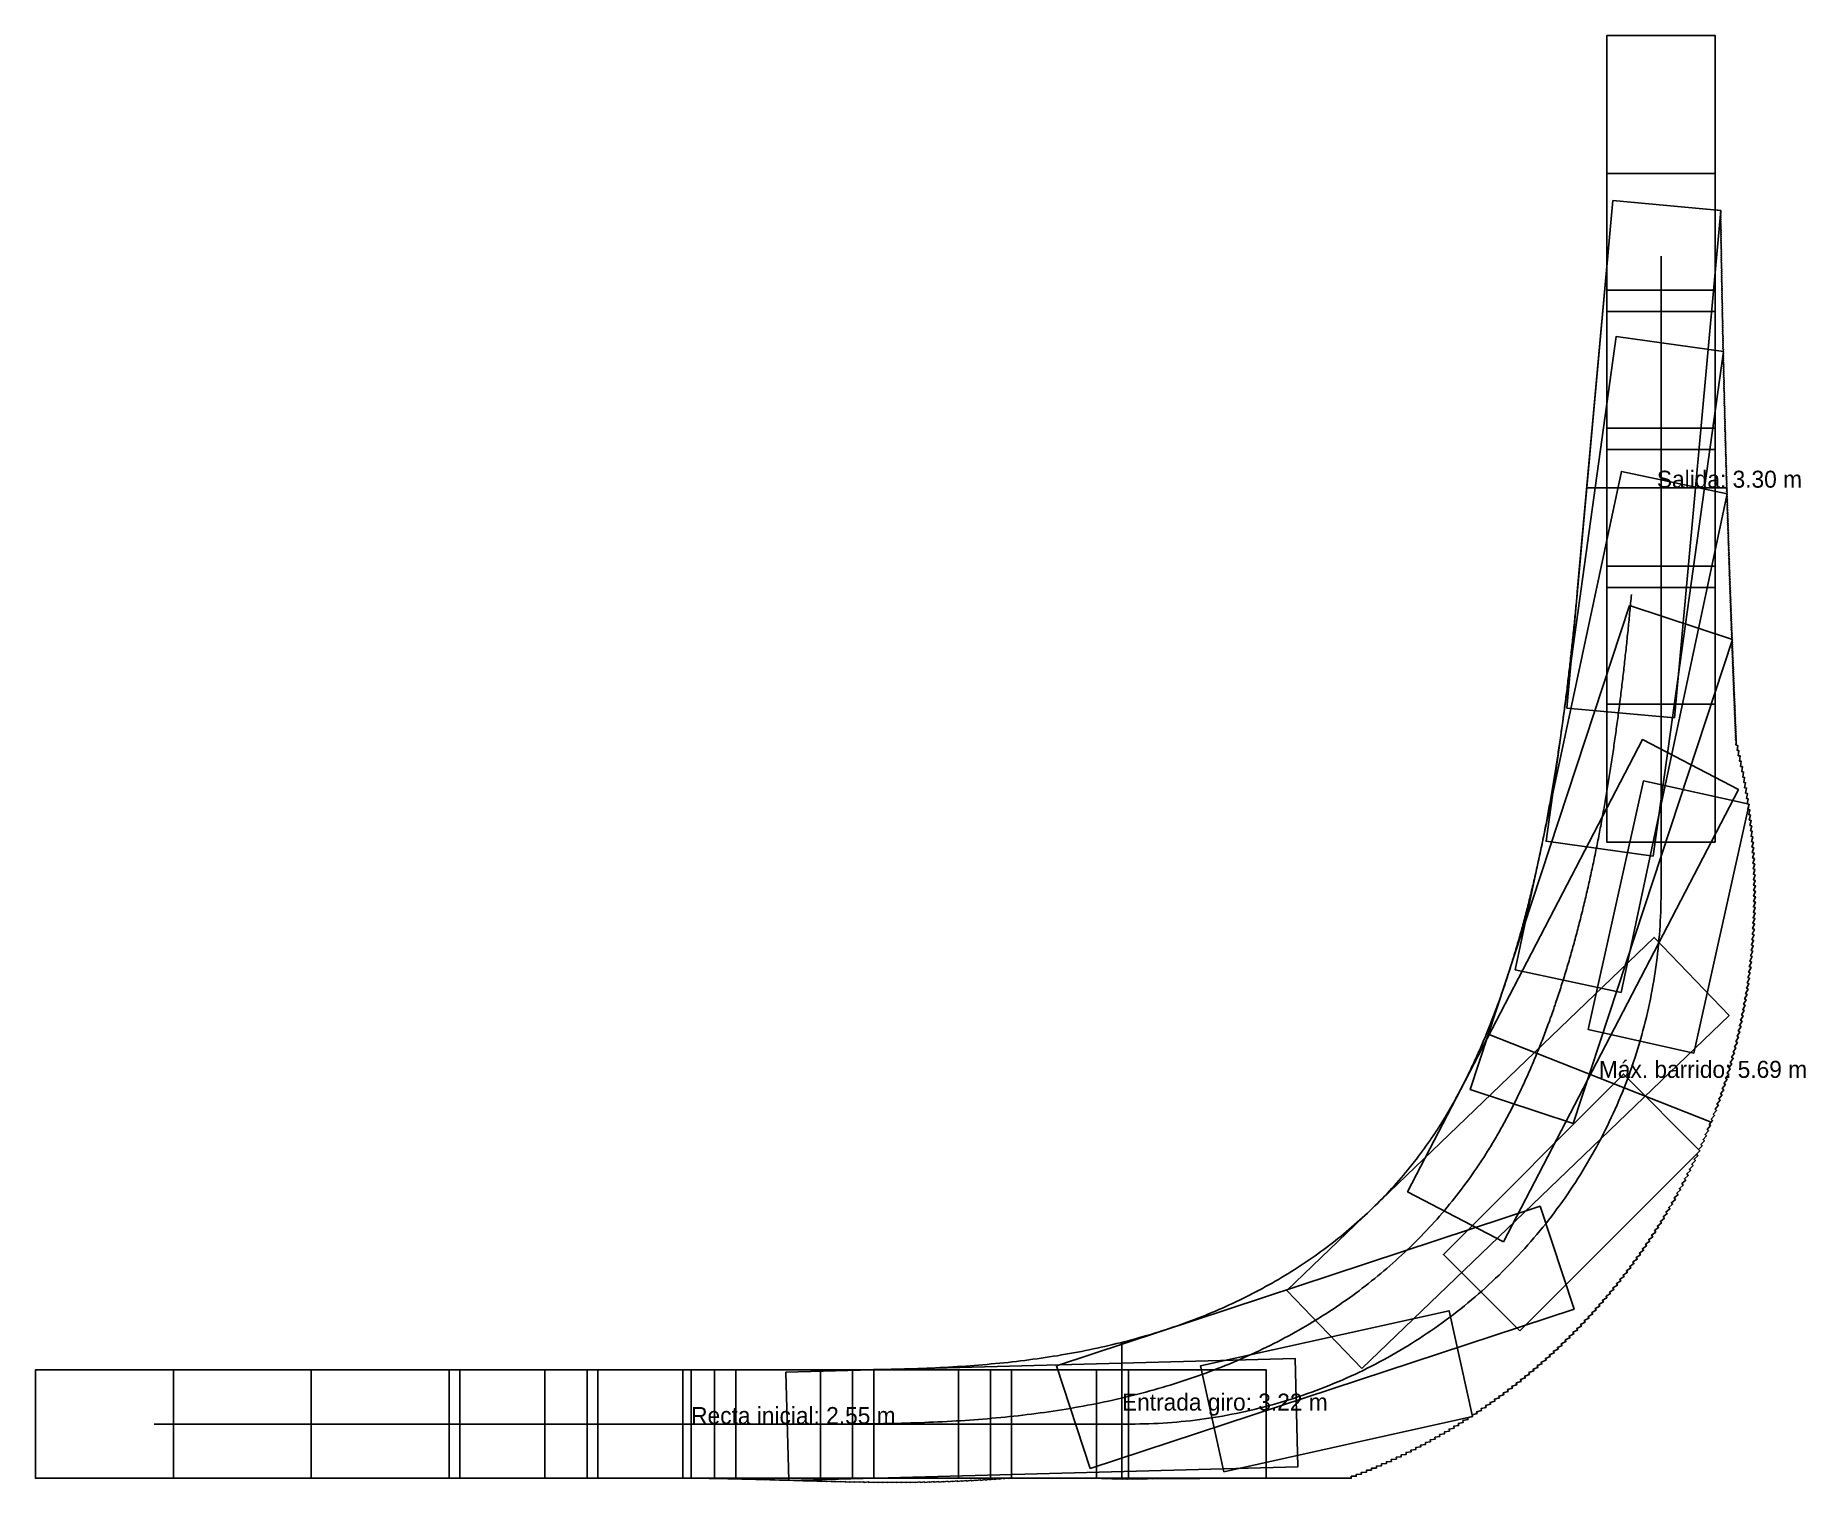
# Model space of a CAD drawing. Header units: metres. Extents: x -10.8 to 30.9, y -1.4 to 32.7.
import ezdxf

# ---------------------------------------------------------------- set-up
doc = ezdxf.new("R2010")
doc.units = ezdxf.units.M
for name, color, linetype in [('0_ACOTACIONES_ANCHURA', 2, 'Continuous'), ('0_BARRIDO_ENVOLVENTE', 1, 'Continuous'), ('0_HUELLA_EJE_REFERENCIA', 3, 'Continuous'), ('0_HUELLA_EJE_REMOLQUE', 4, 'Continuous'), ('0_SILUETAS_VEHICULO', 7, 'Continuous')]:
    doc.layers.add(name, color=color, linetype=linetype)

msp = doc.modelspace()

# ---------------------------------------------------------------- texts
at = {"layer": '0_ACOTACIONES_ANCHURA', "color": 2}
for s, p in [('Salida: 3.30 m', (27.402, 22.05)), ('Máx. barrido: 5.69 m', (26.036, 8.153)), ('Recta inicial: 2.55 m', (4.65, 0.001)), ('Entrada giro: 3.22 m', (14.8, 0.318))]:
    msp.add_text(s, height=0.4, dxfattribs=at).set_placement(p)

# ---------------------------------------------------------------- linework, layer by layer
at = {"layer": '0_ACOTACIONES_ANCHURA', "color": 2}
for p, q in [((29.053, 22.05), (25.751, 22.05)), ((28.683, 7.11), (23.389, 9.195)), ((14.8, -1.29), (14.8, 1.926)), ((4.65, -1.275), (4.65, 1.276))]:
    msp.add_line(p, q, dxfattribs=at)
at = {"layer": '0_BARRIDO_ENVOLVENTE', "color": 1}
msp.add_lwpolyline([(-6.1, 1.275), (-6.05, 1.275), (-6, 1.275), (-5.95, 1.275), (-5.9, 1.275), (-5.85, 1.275), (-5.8, 1.275), (-5.75, 1.275), (-5.7, 1.275), (-5.65, 1.275), (-5.6, 1.275), (-5.55, 1.275), (-5.5, 1.275), (-5.45, 1.275), (-5.4, 1.275), (-5.35, 1.275), (-5.3, 1.275), (-5.25, 1.275), (-5.2, 1.275), (-5.15, 1.275), (-5.1, 1.275), (-5.05, 1.275), (-5, 1.275), (-4.95, 1.275), (-4.9, 1.275), (-4.85, 1.275), (-4.8, 1.275), (-4.75, 1.275), (-4.7, 1.275), (-4.65, 1.275), (-4.6, 1.275), (-4.55, 1.275), (-4.5, 1.275), (-4.45, 1.275), (-4.4, 1.275), (-4.35, 1.275), (-4.3, 1.275), (-4.25, 1.275), (-4.2, 1.275), (-4.15, 1.275), (-4.1, 1.275), (-4.05, 1.275), (-4, 1.275), (-3.95, 1.275), (-3.9, 1.275), (-3.85, 1.275), (-3.8, 1.275), (-3.75, 1.275), (-3.7, 1.275), (-3.65, 1.275), (-3.6, 1.275), (-3.55, 1.275), (-3.5, 1.275), (-3.45, 1.275), (-3.4, 1.275), (-3.35, 1.275), (-3.3, 1.275), (-3.25, 1.275), (-3.2, 1.275), (-3.15, 1.275), (-3.1, 1.275), (-3.05, 1.275), (-3, 1.275), (-2.95, 1.275), (-2.9, 1.275), (-2.85, 1.275), (-2.8, 1.275), (-2.75, 1.275), (-2.7, 1.275), (-2.65, 1.275), (-2.6, 1.275), (-2.55, 1.275), (-2.5, 1.275), (-2.45, 1.275), (-2.4, 1.275), (-2.35, 1.275), (-2.3, 1.275), (-2.25, 1.275), (-2.2, 1.275), (-2.15, 1.275), (-2.1, 1.275), (-2.05, 1.275), (-2, 1.275), (-1.95, 1.275), (-1.9, 1.275), (-1.85, 1.275), (-1.8, 1.275), (-1.75, 1.275), (-1.7, 1.275), (-1.65, 1.275), (-1.6, 1.275), (-1.55, 1.275), (-1.5, 1.275), (-1.45, 1.275), (-1.4, 1.275), (-1.35, 1.275), (-1.3, 1.275), (-1.25, 1.275), (-1.2, 1.275), (-1.15, 1.275), (-1.1, 1.275), (-1.05, 1.275), (-1, 1.275), (-0.95, 1.275), (-0.9, 1.275), (-0.85, 1.275), (-0.8, 1.275), (-0.8, 1.275), (-0.75, 1.275), (-0.75, 1.275), (-0.7, 1.275), (-0.7, 1.275), (-0.65, 1.275), (-0.65, 1.275), (-0.6, 1.275), (-0.6, 1.275), (-0.55, 1.275), (-0.55, 1.275), (-0.5, 1.275), (-0.5, 1.275), (-0.45, 1.275), (-0.45, 1.275), (-0.4, 1.275), (-0.4, 1.275), (-0.35, 1.275), (-0.35, 1.275), (-0.3, 1.275), (-0.3, 1.275), (-0.25, 1.275), (-0.25, 1.275), (-0.2, 1.275), (-0.2, 1.275), (-0.15, 1.275), (-0.15, 1.275), (-0.1, 1.275), (-0.1, 1.275), (-0.05, 1.275), (-0.05, 1.275), (0, 1.275), (0, 1.275), (0.05, 1.275), (0.05, 1.275), (0.1, 1.275), (0.1, 1.275), (0.15, 1.275), (0.15, 1.275), (0.2, 1.275), (0.2, 1.275), (0.25, 1.275), (0.25, 1.275), (0.3, 1.275), (0.3, 1.275), (0.35, 1.275), (0.35, 1.275), (0.4, 1.275), (0.4, 1.275), (0.45, 1.275), (0.45, 1.275), (0.5, 1.275), (0.5, 1.275), (0.55, 1.275), (0.55, 1.275), (0.6, 1.275), (0.6, 1.275), (0.65, 1.275), (0.65, 1.275), (0.7, 1.275), (0.7, 1.275), (0.75, 1.275), (0.75, 1.275), (0.8, 1.275), (0.8, 1.275), (0.85, 1.275), (0.85, 1.275), (0.9, 1.275), (0.9, 1.275), (0.95, 1.275), (0.95, 1.275), (1, 1.275), (1, 1.275), (1.05, 1.275), (1.05, 1.275), (1.1, 1.275), (1.1, 1.275), (1.15, 1.275), (1.15, 1.275), (1.2, 1.275), (1.2, 1.275), (1.2, 1.275), (1.25, 1.275), (1.25, 1.275), (1.25, 1.275), (1.3, 1.275), (1.3, 1.275), (1.3, 1.275), (1.35, 1.275), (1.35, 1.275), (1.35, 1.275), (1.4, 1.275), (1.4, 1.275), (1.4, 1.275), (1.45, 1.275), (1.45, 1.275), (1.45, 1.275), (1.5, 1.275), (1.5, 1.275), (1.5, 1.275), (1.55, 1.275), (1.55, 1.275), (1.55, 1.275), (1.6, 1.275), (1.6, 1.275), (1.6, 1.275), (1.65, 1.275), (1.65, 1.275), (1.65, 1.275), (1.7, 1.275), (1.7, 1.275), (1.7, 1.275), (1.75, 1.275), (1.75, 1.275), (1.75, 1.275), (1.8, 1.275), (1.8, 1.275), (1.8, 1.275), (1.85, 1.275), (1.85, 1.275), (1.85, 1.275), (1.9, 1.275), (1.9, 1.275), (1.9, 1.275), (1.95, 1.275), (1.95, 1.275), (1.95, 1.275), (2, 1.275), (2, 1.275), (2, 1.275), (2.05, 1.275), (2.05, 1.275), (2.05, 1.275), (2.1, 1.275), (2.1, 1.275), (2.1, 1.275), (2.15, 1.275), (2.15, 1.275), (2.15, 1.275), (2.2, 1.275), (2.2, 1.275), (2.2, 1.275), (2.25, 1.275), (2.25, 1.275), (2.25, 1.275), (2.3, 1.275), (2.3, 1.275), (2.3, 1.275), (2.35, 1.275), (2.35, 1.275), (2.35, 1.275), (2.4, 1.275), (2.4, 1.275), (2.4, 1.275), (2.45, 1.275), (2.45, 1.275), (2.45, 1.275), (2.5, 1.275), (2.5, 1.275), (2.5, 1.275), (2.55, 1.275), (2.55, 1.275), (2.55, 1.275), (2.6, 1.275), (2.6, 1.275), (2.6, 1.275), (2.65, 1.275), (2.65, 1.275), (2.65, 1.275), (2.7, 1.275), (2.7, 1.275), (2.7, 1.275), (2.75, 1.275), (2.75, 1.275), (2.75, 1.275), (2.8, 1.275), (2.8, 1.275), (2.8, 1.275), (2.85, 1.275), (2.85, 1.275), (2.85, 1.275), (2.9, 1.275), (2.9, 1.275), (2.9, 1.275), (2.95, 1.275), (2.95, 1.275), (2.95, 1.275), (3, 1.275), (3, 1.275), (3, 1.275), (3.05, 1.275), (3.05, 1.275), (3.05, 1.275), (3.1, 1.275), (3.1, 1.275), (3.1, 1.275), (3.15, 1.275), (3.15, 1.275), (3.15, 1.275), (3.2, 1.275), (3.2, 1.275), (3.2, 1.275), (3.25, 1.275), (3.25, 1.275), (3.25, 1.275), (3.3, 1.275), (3.3, 1.275), (3.3, 1.275), (3.35, 1.275), (3.35, 1.275), (3.35, 1.275), (3.4, 1.275), (3.4, 1.275), (3.4, 1.275), (3.45, 1.275), (3.45, 1.275), (3.45, 1.275), (3.5, 1.275), (3.5, 1.275), (3.5, 1.275), (3.55, 1.275), (3.55, 1.275), (3.55, 1.275), (3.6, 1.275), (3.6, 1.275), (3.6, 1.275), (3.65, 1.275), (3.65, 1.275), (3.65, 1.275), (3.7, 1.275), (3.7, 1.275), (3.7, 1.275), (3.75, 1.275), (3.75, 1.275), (3.75, 1.275), (3.8, 1.275), (3.8, 1.275), (3.8, 1.275), (3.85, 1.275), (3.85, 1.275), (3.85, 1.275), (3.9, 1.275), (3.9, 1.275), (3.9, 1.275), (3.95, 1.275), (3.95, 1.275), (3.95, 1.275), (4, 1.275), (4, 1.275), (4, 1.275), (4.05, 1.275), (4.05, 1.275), (4.05, 1.275), (4.1, 1.275), (4.1, 1.275), (4.1, 1.275), (4.15, 1.275), (4.15, 1.275), (4.15, 1.275), (4.2, 1.275), (4.2, 1.275), (4.2, 1.275), (4.25, 1.275), (4.25, 1.275), (4.3, 1.275), (4.3, 1.275), (4.309, 1.275), (4.309, 1.276), (4.419, 1.276), (4.419, 1.276), (4.528, 1.276), (4.528, 1.276), (7.048, 1.275), (7.05, 1.275), (7.05, 1.275), (7.05, 1.275), (7.1, 1.275), (7.1, 1.275), (7.1, 1.275), (7.15, 1.275), (7.15, 1.275), (7.15, 1.275), (7.2, 1.275), (7.2, 1.275), (7.2, 1.275), (7.25, 1.275), (7.25, 1.275), (7.25, 1.275), (7.3, 1.275), (7.3, 1.275), (7.3, 1.275), (7.35, 1.275), (7.35, 1.275), (7.35, 1.275), (7.4, 1.275), (7.4, 1.275), (7.4, 1.275), (7.45, 1.275), (7.45, 1.275), (7.45, 1.275), (7.5, 1.275), (7.5, 1.275), (7.5, 1.275), (7.55, 1.275), (7.55, 1.275), (7.55, 1.275), (7.6, 1.275), (7.6, 1.275), (7.65, 1.275), (7.65, 1.275), (7.65, 1.275), (7.7, 1.275), (7.7, 1.275), (7.7, 1.275), (7.75, 1.275), (7.75, 1.275), (7.75, 1.275), (7.8, 1.275), (7.8, 1.275), (7.8, 1.275), (7.83, 1.275), (7.871, 1.275), (7.979, 1.275), (8.087, 1.276), (8.194, 1.276), (8.302, 1.276), (8.409, 1.277), (8.516, 1.278), (8.623, 1.279), (8.73, 1.28), (8.836, 1.281), (8.942, 1.282), (9.048, 1.284), (9.154, 1.286), (9.259, 1.288), (9.365, 1.29), (9.47, 1.292), (9.575, 1.295), (9.679, 1.298), (9.784, 1.301), (9.888, 1.304), (9.992, 1.307), (10.096, 1.311), (10.199, 1.315), (10.302, 1.32), (10.405, 1.325), (10.508, 1.33), (10.61, 1.335), (10.712, 1.34), (10.814, 1.346), (10.916, 1.353), (11.018, 1.359), (11.119, 1.366), (11.22, 1.373), (11.32, 1.381), (11.421, 1.389), (11.521, 1.397), (11.621, 1.406), (11.72, 1.415), (11.82, 1.424), (11.919, 1.434), (12.018, 1.444), (12.116, 1.454), (12.215, 1.465), (12.313, 1.476), (12.41, 1.488), (12.508, 1.5), (12.605, 1.513), (12.702, 1.525), (12.799, 1.539), (12.895, 1.552), (12.991, 1.566), (13.087, 1.581), (13.183, 1.596), (13.278, 1.611), (13.373, 1.627), (13.468, 1.643), (13.562, 1.66), (13.656, 1.677), (13.75, 1.694), (13.843, 1.712), (13.937, 1.731), (14.03, 1.749), (14.122, 1.769), (14.215, 1.788), (14.307, 1.809), (14.399, 1.829), (14.49, 1.85), (14.581, 1.872), (14.672, 1.894), (14.763, 1.916), (14.853, 1.939), (14.943, 1.962), (15.032, 1.986), (15.122, 2.01), (15.211, 2.035), (15.299, 2.06), (15.388, 2.086), (15.476, 2.112), (15.563, 2.139), (15.651, 2.166), (15.738, 2.193), (15.824, 2.221), (15.911, 2.25), (15.997, 2.279), (16.082, 2.308), (16.168, 2.338), (16.253, 2.368), (16.338, 2.399), (16.422, 2.43), (16.506, 2.462), (16.589, 2.494), (16.673, 2.527), (16.756, 2.56), (16.838, 2.594), (16.92, 2.628), (17.002, 2.662), (17.084, 2.697), (17.165, 2.733), (17.246, 2.769), (17.326, 2.805), (17.406, 2.842), (17.486, 2.879), (17.565, 2.917), (17.644, 2.956), (17.722, 2.994), (17.801, 3.034), (17.878, 3.073), (17.956, 3.113), (18.033, 3.154), (18.109, 3.195), (18.185, 3.237), (18.261, 3.279), (18.336, 3.321), (18.411, 3.364), (18.486, 3.407), (18.56, 3.451), (18.634, 3.495), (18.707, 3.54), (18.78, 3.585), (18.853, 3.631), (18.925, 3.677), (18.996, 3.723), (19.067, 3.77), (19.138, 3.818), (19.209, 3.865), (19.278, 3.914), (19.348, 3.962), (19.417, 4.011), (19.485, 4.061), (19.554, 4.111), (19.621, 4.161), (19.688, 4.212), (19.755, 4.263), (19.822, 4.315), (19.887, 4.367), (19.953, 4.42), (20.018, 4.473), (20.082, 4.526), (20.146, 4.58), (20.21, 4.634), (20.273, 4.688), (20.335, 4.743), (20.397, 4.799), (20.459, 4.854), (20.52, 4.911), (20.581, 4.967), (20.641, 5.024), (20.701, 5.081), (20.76, 5.139), (20.818, 5.197), (20.876, 5.256), (20.934, 5.315), (20.991, 5.374), (21.048, 5.433), (21.104, 5.493), (21.16, 5.554), (21.215, 5.614), (21.269, 5.675), (21.323, 5.737), (21.377, 5.799), (21.43, 5.861), (21.482, 5.923), (21.534, 5.986), (21.585, 6.049), (21.636, 6.113), (21.687, 6.176), (21.736, 6.241), (21.786, 6.305), (21.834, 6.37), (21.882, 6.435), (21.93, 6.5), (21.977, 6.566), (22.025, 6.634), (22.046, 6.664), (22.067, 6.694), (22.087, 6.724), (22.108, 6.754), (22.128, 6.785), (22.149, 6.815), (22.169, 6.846), (22.19, 6.877), (22.21, 6.908), (22.231, 6.939), (22.251, 6.971), (22.271, 7.003), (22.292, 7.034), (22.312, 7.066), (22.332, 7.099), (22.352, 7.131), (22.372, 7.163), (22.392, 7.196), (22.412, 7.229), (22.432, 7.262), (22.452, 7.295), (22.471, 7.328), (22.491, 7.362), (22.511, 7.395), (22.53, 7.429), (22.55, 7.463), (22.569, 7.497), (22.589, 7.531), (22.608, 7.566), (22.628, 7.6), (22.647, 7.635), (22.666, 7.67), (22.685, 7.705), (22.704, 7.74), (22.723, 7.775), (22.742, 7.811), (22.761, 7.846), (22.78, 7.882), (22.799, 7.918), (22.817, 7.954), (22.836, 7.99), (22.854, 8.026), (22.873, 8.062), (22.891, 8.099), (22.91, 8.135), (22.928, 8.172), (22.946, 8.209), (22.964, 8.246), (22.982, 8.283), (23, 8.321), (23.018, 8.358), (23.036, 8.395), (23.054, 8.433), (23.072, 8.471), (23.09, 8.509), (23.107, 8.547), (23.125, 8.585), (23.142, 8.623), (23.159, 8.661), (23.177, 8.7), (23.194, 8.738), (23.211, 8.777), (23.228, 8.816), (23.245, 8.855), (23.262, 8.894), (23.279, 8.933), (23.296, 8.972), (23.313, 9.012), (23.329, 9.051), (23.346, 9.091), (23.362, 9.13), (23.379, 9.17), (23.395, 9.21), (23.412, 9.25), (23.428, 9.29), (23.444, 9.33), (23.46, 9.37), (23.476, 9.411), (23.492, 9.451), (23.508, 9.492), (23.524, 9.532), (23.539, 9.573), (23.555, 9.614), (23.57, 9.655), (23.586, 9.696), (23.601, 9.737), (23.617, 9.778), (23.632, 9.819), (23.647, 9.861), (23.662, 9.902), (23.677, 9.944), (23.692, 9.985), (23.707, 10.027), (23.722, 10.069), (23.737, 10.111), (23.752, 10.153), (23.766, 10.195), (23.781, 10.237), (23.795, 10.279), (23.81, 10.321), (23.824, 10.364), (23.838, 10.406), (23.852, 10.449), (23.866, 10.491), (23.88, 10.534), (23.894, 10.576), (23.908, 10.619), (23.922, 10.662), (23.936, 10.705), (23.95, 10.748), (23.963, 10.791), (23.977, 10.834), (23.99, 10.877), (24.004, 10.921), (24.017, 10.964), (24.03, 11.008), (24.043, 11.051), (24.057, 11.095), (24.07, 11.138), (24.083, 11.182), (24.096, 11.226), (24.108, 11.269), (24.121, 11.313), (24.134, 11.357), (24.147, 11.401), (24.159, 11.445), (24.172, 11.489), (24.184, 11.533), (24.196, 11.578), (24.209, 11.622), (24.221, 11.666), (24.233, 11.711), (24.245, 11.755), (24.257, 11.8), (24.269, 11.844), (24.281, 11.889), (24.293, 11.933), (24.305, 11.978), (24.317, 12.023), (24.328, 12.068), (24.34, 12.112), (24.351, 12.157), (24.363, 12.202), (24.374, 12.247), (24.385, 12.292), (24.397, 12.338), (24.408, 12.383), (24.419, 12.428), (24.43, 12.473), (24.441, 12.518), (24.452, 12.564), (24.463, 12.609), (24.474, 12.655), (24.485, 12.7), (24.495, 12.746), (24.506, 12.791), (24.517, 12.837), (24.527, 12.883), (24.538, 12.928), (24.548, 12.974), (24.558, 13.02), (24.569, 13.066), (24.579, 13.111), (24.589, 13.157), (24.599, 13.203), (24.609, 13.249), (24.619, 13.295), (24.629, 13.341), (24.639, 13.388), (24.649, 13.434), (24.659, 13.48), (24.668, 13.526), (24.678, 13.572), (24.688, 13.619), (24.697, 13.665), (24.707, 13.711), (24.716, 13.758), (24.725, 13.804), (24.735, 13.851), (24.744, 13.897), (24.753, 13.944), (24.762, 13.99), (24.772, 14.037), (24.781, 14.083), (24.79, 14.13), (24.799, 14.177), (24.807, 14.223), (24.816, 14.27), (24.825, 14.317), (24.834, 14.364), (24.843, 14.411), (24.851, 14.458), (24.86, 14.505), (24.868, 14.551), (24.877, 14.598), (24.885, 14.645), (24.894, 14.692), (24.902, 14.74), (24.91, 14.787), (24.918, 14.834), (24.927, 14.881), (24.935, 14.928), (24.943, 14.975), (24.951, 15.022), (24.959, 15.07), (24.967, 15.117), (24.975, 15.164), (24.983, 15.212), (24.99, 15.259), (24.998, 15.306), (25.006, 15.354), (25.013, 15.401), (25.021, 15.449), (25.029, 15.496), (25.036, 15.544), (25.044, 15.591), (25.051, 15.639), (25.058, 15.686), (25.066, 15.734), (25.073, 15.781), (25.08, 15.829), (25.088, 15.877), (25.095, 15.924), (25.102, 15.972), (25.109, 16.02), (25.116, 16.068), (25.123, 16.115), (25.13, 16.163), (25.137, 16.211), (25.144, 16.259), (25.15, 16.307), (25.157, 16.354), (25.164, 16.402), (25.171, 16.45), (25.177, 16.498), (25.184, 16.546), (25.191, 16.594), (25.197, 16.642), (25.204, 16.69), (25.21, 16.738), (25.216, 16.786), (25.223, 16.834), (25.229, 16.882), (25.235, 16.93), (25.242, 16.978), (25.248, 17.027), (25.254, 17.075), (25.26, 17.123), (25.266, 17.171), (25.272, 17.219), (25.279, 17.267), (25.285, 17.316), (25.29, 17.364), (25.296, 17.412), (25.302, 17.46), (25.308, 17.509), (25.314, 17.557), (25.32, 17.605), (25.325, 17.654), (25.331, 17.702), (25.337, 17.75), (25.342, 17.799), (25.348, 17.847), (25.354, 17.896), (25.359, 17.944), (25.365, 17.992), (25.37, 18.041), (25.376, 18.089), (25.381, 18.138), (25.386, 18.186), (25.392, 18.235), (25.397, 18.283), (25.402, 18.332), (25.407, 18.38), (25.413, 18.429), (25.418, 18.478), (25.423, 18.526), (25.428, 18.575), (25.433, 18.623), (25.438, 18.672), (25.443, 18.721), (25.448, 18.769), (25.453, 18.818), (25.458, 18.867), (25.463, 18.915), (25.468, 18.964), (25.473, 19.013), (25.477, 19.061), (25.482, 19.11), (25.487, 19.159), (25.492, 19.208), (25.496, 19.256), (25.501, 19.305), (25.505, 19.354), (25.51, 19.403), (25.515, 19.452), (25.519, 19.5), (25.524, 19.549), (25.528, 19.598), (26.225, 27.258), (26.225, 32.7), (28.775, 32.7), (28.775, 32.65), (28.775, 32.6), (28.775, 32.55), (28.775, 32.5), (28.775, 32.45), (28.775, 32.4), (28.775, 32.35), (28.775, 32.3), (28.775, 32.25), (28.775, 32.2), (28.775, 32.15), (28.775, 32.1), (28.775, 32.05), (28.775, 32), (28.775, 31.95), (28.775, 31.9), (28.775, 31.85), (28.775, 31.8), (28.775, 31.75), (28.775, 31.7), (28.775, 31.65), (28.775, 31.6), (28.775, 31.55), (28.775, 31.5), (28.775, 31.45), (28.775, 31.4), (28.775, 31.35), (28.775, 31.3), (28.775, 31.25), (28.775, 31.2), (28.775, 31.15), (28.775, 31.1), (28.775, 31.05), (28.775, 31), (28.775, 30.95), (28.775, 30.9), (28.775, 30.85), (28.775, 30.8), (28.775, 30.75), (28.775, 30.7), (28.775, 30.65), (28.775, 30.6), (28.775, 30.55), (28.775, 30.45), (28.775, 30.4), (28.775, 30.35), (28.775, 30.3), (28.775, 30.25), (28.775, 30.2), (28.775, 30.11), (28.775, 30.1), (28.775, 30.05), (28.775, 30), (28.775, 29.95), (28.775, 29.9), (28.775, 29.85), (28.775, 29.8), (28.775, 29.75), (28.775, 29.7), (28.775, 29.65), (28.775, 29.6), (28.775, 29.55), (28.775, 29.5), (28.775, 29.45), (28.775, 29.4), (28.775, 29.35), (28.775, 29.3), (28.775, 29.25), (28.775, 29.2), (28.775, 29.15), (28.775, 29.1), (28.775, 29.05), (28.775, 29), (28.775, 28.95), (28.775, 28.9), (28.775, 28.85), (28.775, 28.8), (28.775, 28.75), (28.775, 28.7), (28.775, 28.65), (28.775, 28.6), (28.775, 28.59), (28.906, 28.578), (28.901, 28.528), (28.906, 28.527), (28.902, 28.477), (28.907, 28.477), (28.903, 28.426), (28.908, 28.426), (28.903, 28.375), (28.909, 28.375), (28.904, 28.325), (28.91, 28.324), (28.905, 28.274), (28.911, 28.273), (28.906, 28.223), (28.911, 28.222), (28.907, 28.172), (28.912, 28.172), (28.907, 28.121), (28.913, 28.121), (28.908, 28.07), (28.914, 28.07), (28.909, 28.019), (28.915, 28.019), (28.91, 27.969), (28.916, 27.968), (28.911, 27.918), (28.917, 27.917), (28.912, 27.867), (28.917, 27.866), (28.912, 27.816), (28.918, 27.815), (28.913, 27.765), (28.919, 27.764), (28.914, 27.714), (28.92, 27.713), (28.915, 27.663), (28.921, 27.662), (28.916, 27.612), (28.922, 27.612), (28.917, 27.561), (28.923, 27.561), (28.918, 27.51), (28.924, 27.51), (28.918, 27.459), (28.925, 27.459), (28.919, 27.408), (28.926, 27.408), (28.92, 27.357), (28.926, 27.357), (28.921, 27.306), (28.927, 27.306), (28.922, 27.255), (28.928, 27.255), (28.923, 27.204), (28.929, 27.204), (28.924, 27.153), (28.93, 27.153), (28.925, 27.102), (28.931, 27.102), (28.926, 27.051), (28.932, 27.051), (28.927, 27), (28.933, 27), (28.928, 26.949), (28.934, 26.949), (28.928, 26.898), (28.935, 26.898), (28.929, 26.847), (28.936, 26.847), (28.93, 26.796), (28.937, 26.796), (28.931, 26.745), (28.938, 26.745), (28.932, 26.694), (28.939, 26.693), (28.933, 26.643), (28.94, 26.642), (28.934, 26.592), (28.941, 26.591), (28.935, 26.541), (28.942, 26.54), (28.936, 26.49), (28.943, 26.489), (28.937, 26.439), (28.944, 26.438), (28.938, 26.388), (28.945, 26.387), (28.939, 26.337), (28.946, 26.336), (28.94, 26.286), (28.947, 26.285), (28.941, 26.234), (28.948, 26.234), (28.942, 26.183), (28.949, 26.182), (28.943, 26.132), (28.95, 26.131), (28.944, 26.081), (28.951, 26.08), (28.945, 26.03), (28.952, 26.029), (28.946, 25.979), (28.954, 25.978), (28.947, 25.927), (28.955, 25.927), (28.948, 25.876), (28.956, 25.875), (28.949, 25.825), (28.957, 25.824), (28.95, 25.774), (28.958, 25.773), (28.951, 25.723), (28.959, 25.722), (28.952, 25.671), (28.96, 25.67), (28.954, 25.62), (28.961, 25.619), (28.955, 25.569), (28.962, 25.568), (28.956, 25.518), (28.964, 25.517), (28.957, 25.466), (28.965, 25.465), (28.958, 25.415), (28.966, 25.414), (28.959, 25.364), (28.967, 25.363), (28.96, 25.313), (28.968, 25.312), (28.961, 25.261), (28.969, 25.26), (28.962, 25.21), (28.97, 25.209), (28.963, 25.159), (28.972, 25.158), (28.965, 25.107), (28.973, 25.106), (28.966, 25.056), (28.974, 25.055), (28.967, 25.005), (28.975, 25.004), (28.968, 24.953), (28.976, 24.952), (28.969, 24.902), (28.978, 24.901), (28.97, 24.851), (28.979, 24.849), (28.972, 24.799), (28.98, 24.798), (28.973, 24.748), (28.981, 24.747), (28.974, 24.697), (28.983, 24.695), (28.975, 24.645), (28.984, 24.644), (28.976, 24.594), (28.985, 24.592), (28.977, 24.542), (28.986, 24.541), (28.979, 24.491), (28.988, 24.49), (28.98, 24.439), (28.989, 24.438), (28.981, 24.388), (28.99, 24.387), (28.982, 24.337), (28.991, 24.335), (28.984, 24.285), (28.993, 24.284), (28.985, 24.234), (28.994, 24.232), (28.986, 24.182), (28.995, 24.181), (28.987, 24.131), (28.997, 24.129), (28.989, 24.079), (28.998, 24.078), (28.99, 24.027), (28.999, 24.026), (28.991, 23.976), (29.001, 23.974), (28.992, 23.924), (29.002, 23.923), (28.994, 23.873), (29.003, 23.871), (28.995, 23.821), (29.005, 23.82), (28.996, 23.77), (29.006, 23.768), (28.998, 23.718), (29.007, 23.716), (28.999, 23.666), (29.009, 23.665), (29, 23.615), (29.01, 23.613), (29.001, 23.563), (29.011, 23.561), (29.003, 23.512), (29.013, 23.51), (29.004, 23.46), (29.014, 23.458), (29.005, 23.408), (29.016, 23.406), (29.007, 23.357), (29.017, 23.355), (29.008, 23.305), (29.018, 23.303), (29.01, 23.253), (29.02, 23.251), (29.011, 23.201), (29.021, 23.2), (29.012, 23.15), (29.023, 23.148), (29.014, 23.098), (29.024, 23.096), (29.015, 23.046), (29.026, 23.044), (29.016, 22.994), (29.027, 22.992), (29.018, 22.943), (29.029, 22.941), (29.019, 22.891), (29.03, 22.889), (29.021, 22.839), (29.032, 22.837), (29.022, 22.787), (29.033, 22.785), (29.024, 22.735), (29.035, 22.733), (29.025, 22.684), (29.036, 22.681), (29.026, 22.632), (29.038, 22.629), (29.028, 22.58), (29.039, 22.578), (29.029, 22.528), (29.041, 22.526), (29.031, 22.476), (29.042, 22.474), (29.032, 22.424), (29.044, 22.422), (29.034, 22.372), (29.045, 22.37), (29.035, 22.32), (29.047, 22.318), (29.037, 22.268), (29.048, 22.266), (29.038, 22.216), (29.05, 22.214), (29.04, 22.164), (29.051, 22.162), (29.041, 22.112), (29.053, 22.11), (29.043, 22.06), (29.055, 22.058), (29.044, 22.008), (29.056, 22.006), (29.046, 21.956), (29.058, 21.954), (29.047, 21.904), (29.059, 21.902), (29.049, 21.852), (29.061, 21.849), (29.05, 21.8), (29.063, 21.797), (29.052, 21.748), (29.064, 21.745), (29.054, 21.696), (29.066, 21.693), (29.055, 21.644), (29.068, 21.641), (29.057, 21.591), (29.069, 21.589), (29.058, 21.539), (29.071, 21.536), (29.06, 21.487), (29.073, 21.484), (29.062, 21.435), (29.074, 21.432), (29.063, 21.383), (29.076, 21.38), (29.065, 21.33), (29.078, 21.327), (29.066, 21.278), (29.079, 21.275), (29.068, 21.226), (29.081, 21.223), (29.07, 21.174), (29.083, 21.171), (29.071, 21.121), (29.085, 21.118), (29.073, 21.069), (29.086, 21.066), (29.075, 21.017), (29.088, 21.013), (29.076, 20.964), (29.09, 20.961), (29.078, 20.912), (29.092, 20.909), (29.08, 20.86), (29.093, 20.856), (29.081, 20.807), (29.095, 20.804), (29.083, 20.755), (29.097, 20.751), (29.085, 20.702), (29.099, 20.699), (29.087, 20.65), (29.1, 20.646), (29.088, 20.597), (29.102, 20.594), (29.09, 20.545), (29.104, 20.541), (29.092, 20.492), (29.106, 20.489), (29.093, 20.44), (29.108, 20.436), (29.095, 20.387), (29.11, 20.384), (29.097, 20.335), (29.111, 20.331), (29.099, 20.282), (29.113, 20.278), (29.1, 20.229), (29.115, 20.226), (29.102, 20.177), (29.117, 20.173), (29.104, 20.124), (29.119, 20.12), (29.106, 20.072), (29.121, 20.068), (29.108, 20.019), (29.123, 20.015), (29.109, 19.966), (29.124, 19.962), (29.111, 19.913), (29.126, 19.909), (29.113, 19.861), (29.128, 19.856), (29.115, 19.808), (29.13, 19.804), (29.117, 19.755), (29.132, 19.751), (29.119, 19.702), (29.134, 19.698), (29.12, 19.65), (29.136, 19.645), (29.122, 19.597), (29.138, 19.592), (29.124, 19.544), (29.14, 19.539), (29.126, 19.491), (29.142, 19.486), (29.128, 19.438), (29.144, 19.433), (29.13, 19.385), (29.146, 19.38), (29.132, 19.332), (29.148, 19.327), (29.133, 19.279), (29.15, 19.274), (29.135, 19.226), (29.152, 19.221), (29.137, 19.173), (29.154, 19.168), (29.139, 19.12), (29.156, 19.115), (29.141, 19.067), (29.158, 19.062), (29.143, 19.014), (29.16, 19.009), (29.145, 18.961), (29.162, 18.956), (29.147, 18.908), (29.164, 18.902), (29.149, 18.855), (29.166, 18.849), (29.151, 18.801), (29.168, 18.796), (29.153, 18.748), (29.17, 18.743), (29.155, 18.695), (29.172, 18.689), (29.157, 18.642), (29.174, 18.636), (29.159, 18.588), (29.176, 18.583), (29.161, 18.535), (29.178, 18.529), (29.163, 18.482), (29.18, 18.476), (29.165, 18.428), (29.182, 18.423), (29.166, 18.375), (29.184, 18.369), (29.168, 18.322), (29.186, 18.316), (29.17, 18.268), (29.189, 18.262), (29.172, 18.215), (29.191, 18.209), (29.174, 18.161), (29.193, 18.155), (29.177, 18.108), (29.195, 18.102), (29.179, 18.054), (29.197, 18.048), (29.181, 18.001), (29.199, 17.994), (29.183, 17.947), (29.201, 17.941), (29.185, 17.894), (29.203, 17.887), (29.187, 17.84), (29.205, 17.833), (29.189, 17.786), (29.208, 17.78), (29.191, 17.733), (29.21, 17.726), (29.193, 17.679), (29.212, 17.672), (29.195, 17.625), (29.214, 17.618), (29.197, 17.572), (29.216, 17.564), (29.199, 17.518), (29.218, 17.511), (29.201, 17.464), (29.221, 17.457), (29.203, 17.41), (29.223, 17.403), (29.205, 17.356), (29.225, 17.349), (29.207, 17.302), (29.227, 17.295), (29.209, 17.248), (29.229, 17.241), (29.211, 17.195), (29.232, 17.187), (29.214, 17.141), (29.234, 17.133), (29.216, 17.087), (29.236, 17.079), (29.218, 17.032), (29.238, 17.024), (29.22, 16.978), (29.24, 16.97), (29.222, 16.924), (29.243, 16.916), (29.224, 16.87), (29.245, 16.862), (29.226, 16.816), (29.247, 16.808), (29.228, 16.762), (29.249, 16.753), (29.23, 16.708), (29.251, 16.699), (29.233, 16.653), (29.254, 16.645), (29.235, 16.599), (29.256, 16.59), (29.237, 16.545), (29.258, 16.536), (29.239, 16.49), (29.26, 16.481), (29.241, 16.436), (29.263, 16.427), (29.243, 16.382), (29.265, 16.372), (29.245, 16.327), (29.267, 16.318), (29.247, 16.273), (29.269, 16.263), (29.25, 16.218), (29.272, 16.209), (29.252, 16.164), (29.274, 16.154), (29.254, 16.11), (29.275, 16.107), (29.274, 16.1), (29.276, 16.099), (29.274, 16.094), (29.268, 16.049), (29.278, 16.045), (29.265, 16.014), (29.263, 15.998), (29.28, 15.99), (29.279, 15.986), (29.306, 15.982), (29.291, 15.863), (29.336, 15.858), (29.32, 15.739), (29.365, 15.732), (29.348, 15.613), (29.392, 15.607), (29.375, 15.488), (29.419, 15.481), (29.4, 15.363), (29.444, 15.355), (29.425, 15.237), (29.469, 15.229), (29.448, 15.111), (29.492, 15.103), (29.47, 14.985), (29.514, 14.976), (29.491, 14.858), (29.535, 14.849), (29.511, 14.732), (29.555, 14.722), (29.53, 14.605), (29.574, 14.595), (29.548, 14.478), (29.592, 14.468), (29.565, 14.351), (29.608, 14.341), (29.58, 14.224), (29.624, 14.213), (29.595, 14.097), (29.638, 14.085), (29.608, 13.969), (29.651, 13.958), (29.62, 13.842), (29.664, 13.83), (29.632, 13.714), (29.675, 13.702), (29.642, 13.586), (29.685, 13.574), (29.651, 13.458), (29.693, 13.445), (29.658, 13.331), (29.701, 13.317), (29.665, 13.203), (29.708, 13.189), (29.671, 13.075), (29.713, 13.06), (29.675, 12.947), (29.717, 12.932), (29.678, 12.819), (29.721, 12.804), (29.681, 12.69), (29.723, 12.675), (29.682, 12.562), (29.724, 12.547), (29.682, 12.434), (29.724, 12.418), (29.681, 12.306), (29.722, 12.29), (29.678, 12.178), (29.72, 12.161), (29.675, 12.05), (29.716, 12.033), (29.67, 11.922), (29.712, 11.904), (29.665, 11.794), (29.706, 11.776), (29.658, 11.666), (29.699, 11.648), (29.65, 11.538), (29.691, 11.519), (29.641, 11.41), (29.682, 11.391), (29.631, 11.282), (29.672, 11.263), (29.62, 11.155), (29.66, 11.135), (29.608, 11.027), (29.648, 11.007), (29.594, 10.9), (29.634, 10.88), (29.58, 10.773), (29.62, 10.752), (29.564, 10.645), (29.604, 10.624), (29.548, 10.518), (29.587, 10.497), (29.53, 10.392), (29.569, 10.37), (29.511, 10.265), (29.55, 10.243), (29.491, 10.138), (29.529, 10.116), (29.469, 10.012), (29.508, 9.989), (29.447, 9.886), (29.486, 9.863), (29.424, 9.76), (29.462, 9.736), (29.399, 9.634), (29.437, 9.61), (29.374, 9.508), (29.412, 9.484), (29.347, 9.383), (29.385, 9.359), (29.319, 9.258), (29.357, 9.233), (29.291, 9.133), (29.328, 9.108), (29.261, 9.009), (29.298, 8.983), (29.23, 8.884), (29.266, 8.859), (29.198, 8.76), (29.234, 8.734), (29.164, 8.637), (29.201, 8.61), (29.13, 8.513), (29.166, 8.486), (29.095, 8.39), (29.131, 8.363), (29.058, 8.267), (29.094, 8.24), (29.021, 8.145), (29.056, 8.117), (28.982, 8.022), (29.018, 7.994), (28.943, 7.9), (28.978, 7.872), (28.902, 7.779), (28.937, 7.75), (28.86, 7.658), (28.895, 7.629), (28.818, 7.537), (28.852, 7.508), (28.774, 7.417), (28.808, 7.387), (28.729, 7.297), (28.762, 7.267), (28.683, 7.177), (28.716, 7.147), (28.636, 7.058), (28.669, 7.028), (28.588, 6.939), (28.621, 6.909), (28.539, 6.821), (28.571, 6.79), (28.489, 6.703), (28.521, 6.672), (28.438, 6.585), (28.47, 6.554), (28.386, 6.468), (28.417, 6.437), (28.332, 6.352), (28.364, 6.32), (28.278, 6.236), (28.309, 6.203), (28.223, 6.12), (28.254, 6.087), (28.167, 6.005), (28.198, 5.972), (28.11, 5.89), (28.14, 5.857), (28.052, 5.776), (28.082, 5.743), (27.992, 5.662), (28.022, 5.629), (27.932, 5.549), (27.962, 5.515), (27.871, 5.437), (27.9, 5.403), (27.809, 5.325), (27.838, 5.29), (27.746, 5.213), (27.774, 5.178), (27.682, 5.102), (27.71, 5.067), (27.617, 4.992), (27.645, 4.957), (27.551, 4.882), (27.578, 4.847), (27.484, 4.773), (27.511, 4.737), (27.416, 4.664), (27.443, 4.628), (27.347, 4.556), (27.374, 4.52), (27.277, 4.449), (27.304, 4.412), (27.207, 4.342), (27.233, 4.305), (27.135, 4.236), (27.161, 4.199), (27.062, 4.13), (27.088, 4.093), (26.989, 4.025), (27.014, 3.988), (26.914, 3.921), (26.939, 3.883), (26.839, 3.817), (26.863, 3.779), (26.763, 3.714), (26.787, 3.676), (26.686, 3.612), (26.709, 3.574), (26.608, 3.51), (26.631, 3.472), (26.529, 3.409), (26.552, 3.371), (26.449, 3.309), (26.472, 3.27), (26.368, 3.209), (26.391, 3.171), (26.287, 3.11), (26.309, 3.071), (26.205, 3.012), (26.226, 2.973), (26.121, 2.915), (26.143, 2.876), (26.037, 2.818), (26.058, 2.779), (25.952, 2.722), (25.973, 2.683), (25.867, 2.627), (25.887, 2.587), (25.78, 2.533), (25.8, 2.493), (25.693, 2.439), (25.712, 2.399), (25.604, 2.346), (25.624, 2.306), (25.515, 2.254), (25.534, 2.213), (25.426, 2.163), (25.444, 2.122), (25.335, 2.072), (25.353, 2.031), (25.244, 1.982), (25.261, 1.941), (25.151, 1.893), (25.169, 1.852), (25.058, 1.805), (25.076, 1.764), (24.965, 1.718), (24.982, 1.676), (24.87, 1.631), (24.887, 1.589), (24.775, 1.545), (24.791, 1.503), (24.679, 1.46), (24.695, 1.418), (24.582, 1.376), (24.598, 1.334), (24.485, 1.293), (24.5, 1.251), (24.387, 1.211), (24.401, 1.168), (24.288, 1.129), (24.302, 1.087), (24.188, 1.049), (24.202, 1.006), (24.088, 0.969), (24.102, 0.926), (23.987, 0.89), (24, 0.847), (23.885, 0.812), (23.898, 0.769), (23.783, 0.735), (23.795, 0.692), (23.68, 0.659), (23.692, 0.616), (23.576, 0.584), (23.588, 0.54), (23.472, 0.509), (23.483, 0.466), (23.367, 0.436), (23.378, 0.392), (23.262, 0.363), (23.272, 0.32), (23.155, 0.292), (23.165, 0.248), (23.048, 0.221), (23.058, 0.177), (22.941, 0.151), (22.95, 0.107), (22.833, 0.082), (22.842, 0.038), (22.724, 0.014), (22.733, -0.03), (22.615, -0.053), (22.623, -0.097), (22.505, -0.119), (22.513, -0.163), (22.395, -0.184), (22.402, -0.228), (22.284, -0.248), (22.291, -0.292), (22.172, -0.311), (22.179, -0.355), (22.06, -0.373), (22.067, -0.417), (21.948, -0.434), (21.954, -0.478), (21.835, -0.494), (21.84, -0.539), (21.721, -0.553), (21.726, -0.598), (21.607, -0.611), (21.611, -0.656), (21.492, -0.669), (21.496, -0.713), (21.377, -0.725), (21.381, -0.769), (21.261, -0.78), (21.265, -0.825), (21.145, -0.834), (21.148, -0.879), (21.029, -0.887), (21.031, -0.932), (20.911, -0.939), (20.914, -0.984), (20.794, -0.99), (20.796, -1.035), (20.676, -1.04), (20.678, -1.085), (20.558, -1.089), (20.559, -1.134), (20.439, -1.137), (20.44, -1.182), (20.32, -1.184), (20.32, -1.229), (20.2, -1.23), (20.2, -1.275), (20.15, -1.275), (20.1, -1.275), (20.05, -1.275), (20, -1.275), (19.95, -1.275), (19.9, -1.275), (19.85, -1.275), (19.8, -1.275), (19.75, -1.275), (19.7, -1.275), (19.65, -1.275), (19.6, -1.275), (19.55, -1.275), (19.5, -1.275), (19.45, -1.275), (19.4, -1.275), (19.35, -1.275), (19.3, -1.275), (19.25, -1.275), (19.2, -1.275), (19.15, -1.275), (19.1, -1.275), (19.05, -1.275), (19, -1.275), (18.95, -1.275), (18.9, -1.275), (18.85, -1.275), (18.8, -1.275), (18.75, -1.275), (18.7, -1.275), (18.65, -1.275), (18.6, -1.275), (18.55, -1.275), (18.5, -1.275), (18.45, -1.275), (18.4, -1.275), (18.35, -1.275), (18.3, -1.275), (18.25, -1.275), (18.2, -1.275), (18.15, -1.275), (18.1, -1.275), (18.05, -1.275), (18, -1.275), (17.95, -1.275), (17.9, -1.275), (17.85, -1.275), (17.8, -1.275), (17.75, -1.275), (17.7, -1.275), (17.65, -1.275), (17.6, -1.275), (17.55, -1.275), (17.5, -1.275), (17.45, -1.275), (17.4, -1.275), (17.35, -1.275), (17.3, -1.275), (17.25, -1.275), (17.2, -1.275), (17.15, -1.275), (17.1, -1.275), (17.05, -1.275), (17, -1.275), (16.95, -1.275), (16.9, -1.275), (16.85, -1.275), (16.8, -1.275), (16.75, -1.275), (16.745, -1.275), (16.745, -1.276), (16.636, -1.276), (16.636, -1.278), (16.527, -1.278), (16.527, -1.279), (15.685, -1.279), (15.644, -1.283), (15.644, -1.279), (15.622, -1.279), (15.524, -1.288), (15.523, -1.282), (15.404, -1.292), (15.403, -1.286), (15.283, -1.295), (15.283, -1.289), (15.163, -1.297), (15.162, -1.291), (15.042, -1.298), (15.042, -1.292), (14.922, -1.298), (14.922, -1.292), (14.802, -1.297), (14.801, -1.29), (14.681, -1.295), (14.681, -1.288), (14.561, -1.291), (14.561, -1.285), (14.441, -1.287), (14.44, -1.28), (14.32, -1.281), (14.32, -1.278), (12.136, -1.277), (12.12, -1.281), (12.12, -1.277), (12.067, -1.277), (12.012, -1.289), (12.009, -1.277), (11.999, -1.277), (11.903, -1.297), (11.9, -1.283), (11.795, -1.305), (11.792, -1.291), (11.686, -1.312), (11.683, -1.298), (11.577, -1.319), (11.574, -1.305), (11.468, -1.325), (11.466, -1.312), (11.359, -1.331), (11.357, -1.318), (11.25, -1.337), (11.248, -1.324), (11.141, -1.342), (11.139, -1.329), (11.031, -1.347), (11.029, -1.334), (10.922, -1.351), (10.92, -1.338), (10.813, -1.355), (10.811, -1.343), (10.703, -1.359), (10.701, -1.346), (10.594, -1.362), (10.592, -1.35), (10.484, -1.365), (10.482, -1.353), (10.374, -1.368), (10.373, -1.356), (10.264, -1.37), (10.263, -1.358), (10.155, -1.372), (10.153, -1.36), (10.045, -1.374), (10.043, -1.362), (9.935, -1.375), (9.933, -1.364), (9.825, -1.376), (9.823, -1.365), (9.715, -1.377), (9.713, -1.366), (9.604, -1.377), (9.603, -1.366), (9.494, -1.377), (9.493, -1.367), (9.384, -1.377), (9.383, -1.367), (9.274, -1.377), (9.273, -1.367), (9.163, -1.376), (9.162, -1.366), (9.053, -1.376), (9.052, -1.365), (8.943, -1.374), (8.942, -1.365), (8.832, -1.373), (8.831, -1.363), (8.722, -1.372), (8.721, -1.362), (8.611, -1.37), (8.61, -1.361), (8.501, -1.368), (8.5, -1.359), (8.39, -1.366), (8.389, -1.357), (8.279, -1.364), (8.279, -1.355), (8.169, -1.361), (8.168, -1.353), (8.058, -1.359), (8.058, -1.35), (7.947, -1.356), (7.947, -1.348), (7.837, -1.353), (7.836, -1.345), (7.726, -1.35), (7.726, -1.342), (7.615, -1.347), (7.615, -1.34), (7.505, -1.344), (7.504, -1.337), (7.394, -1.341), (7.394, -1.334), (7.283, -1.337), (7.283, -1.331), (7.172, -1.334), (7.172, -1.327), (7.062, -1.331), (7.061, -1.324), (6.951, -1.327), (6.951, -1.321), (6.84, -1.324), (6.84, -1.318), (6.73, -1.32), (6.729, -1.315), (6.619, -1.317), (6.619, -1.312), (6.508, -1.314), (6.508, -1.308), (6.398, -1.31), (6.398, -1.305), (6.287, -1.307), (6.287, -1.302), (6.176, -1.304), (6.176, -1.299), (6.066, -1.301), (6.066, -1.296), (5.956, -1.297), (5.955, -1.294), (5.845, -1.295), (5.845, -1.291), (5.735, -1.292), (5.735, -1.288), (5.624, -1.289), (5.624, -1.286), (5.514, -1.287), (5.514, -1.284), (5.404, -1.284), (5.404, -1.282), (5.294, -1.282), (5.294, -1.28), (5.184, -1.28), (5.184, -1.278), (5.074, -1.278), (5.074, -1.277), (4.965, -1.277), (4.965, -1.276), (4.855, -1.276), (4.855, -1.275), (4.85, -1.275), (4.85, -1.275), (4.8, -1.275), (4.8, -1.275), (4.75, -1.275), (4.75, -1.275), (4.7, -1.275), (4.7, -1.275), (4.65, -1.275), (4.65, -1.275), (4.6, -1.275), (4.6, -1.275), (4.55, -1.275), (4.55, -1.275), (4.5, -1.275), (4.5, -1.275), (4.45, -1.275), (4.45, -1.275), (4.4, -1.275), (4.4, -1.275), (4.35, -1.275), (4.35, -1.275), (4.3, -1.275), (4.3, -1.275), (4.25, -1.275), (4.25, -1.275), (4.2, -1.275), (4.2, -1.275), (4.2, -1.275), (4.15, -1.275), (4.15, -1.275), (4.15, -1.275), (4.1, -1.275), (4.1, -1.275), (4.1, -1.275), (4.05, -1.275), (4.05, -1.275), (4.05, -1.275), (4, -1.275), (4, -1.275), (4, -1.275), (3.95, -1.275), (3.95, -1.275), (3.95, -1.275), (3.9, -1.275), (3.9, -1.275), (3.9, -1.275), (3.85, -1.275), (3.85, -1.275), (3.85, -1.275), (3.8, -1.275), (3.8, -1.275), (3.8, -1.275), (3.75, -1.275), (3.75, -1.275), (3.75, -1.275), (3.7, -1.275), (3.7, -1.275), (3.7, -1.275), (3.65, -1.275), (3.65, -1.275), (3.65, -1.275), (3.6, -1.275), (3.6, -1.275), (3.6, -1.275), (3.55, -1.275), (3.55, -1.275), (3.55, -1.275), (3.5, -1.275), (3.5, -1.275), (3.5, -1.275), (3.45, -1.275), (3.45, -1.275), (3.45, -1.275), (3.4, -1.275), (3.4, -1.275), (3.4, -1.275), (3.35, -1.275), (3.35, -1.275), (3.35, -1.275), (3.3, -1.275), (3.3, -1.275), (3.3, -1.275), (3.25, -1.275), (3.25, -1.275), (3.25, -1.275), (3.2, -1.275), (3.2, -1.275), (3.2, -1.275), (3.15, -1.275), (3.15, -1.275), (3.15, -1.275), (3.1, -1.275), (3.1, -1.275), (3.1, -1.275), (3.05, -1.275), (3.05, -1.275), (3.05, -1.275), (3, -1.275), (3, -1.275), (3, -1.275), (2.95, -1.275), (2.95, -1.275), (2.95, -1.275), (2.9, -1.275), (2.9, -1.275), (2.9, -1.275), (2.85, -1.275), (2.85, -1.275), (2.85, -1.275), (2.8, -1.275), (2.8, -1.275), (2.8, -1.275), (2.75, -1.275), (2.75, -1.275), (2.75, -1.275), (2.7, -1.275), (2.7, -1.275), (2.7, -1.275), (2.65, -1.275), (2.65, -1.275), (2.65, -1.275), (2.6, -1.275), (2.6, -1.275), (2.6, -1.275), (2.55, -1.275), (2.55, -1.275), (2.55, -1.275), (2.5, -1.275), (2.5, -1.275), (2.5, -1.275), (2.45, -1.275), (2.45, -1.275), (2.45, -1.275), (2.4, -1.275), (2.4, -1.275), (2.4, -1.275), (2.35, -1.275), (2.35, -1.275), (2.35, -1.275), (2.3, -1.275), (2.3, -1.275), (2.3, -1.275), (2.25, -1.275), (2.25, -1.275), (2.25, -1.275), (2.2, -1.275), (2.2, -1.275), (2.2, -1.275), (2.15, -1.275), (2.15, -1.275), (2.15, -1.275), (2.1, -1.275), (2.1, -1.275), (2.1, -1.275), (2.05, -1.275), (2.05, -1.275), (2.05, -1.275), (2, -1.275), (2, -1.275), (2, -1.275), (1.95, -1.275), (1.95, -1.275), (1.95, -1.275), (1.9, -1.275), (1.9, -1.275), (1.9, -1.275), (1.85, -1.275), (1.85, -1.275), (1.85, -1.275), (1.8, -1.275), (1.8, -1.275), (1.8, -1.275), (1.75, -1.275), (1.75, -1.275), (1.75, -1.275), (1.7, -1.275), (1.7, -1.275), (1.7, -1.275), (1.65, -1.275), (1.65, -1.275), (1.65, -1.275), (1.6, -1.275), (1.6, -1.275), (1.6, -1.275), (1.55, -1.275), (1.55, -1.275), (1.55, -1.275), (1.5, -1.275), (1.5, -1.275), (1.5, -1.275), (1.45, -1.275), (1.45, -1.275), (1.45, -1.275), (1.4, -1.275), (1.4, -1.275), (1.4, -1.275), (1.35, -1.275), (1.35, -1.275), (1.35, -1.275), (1.3, -1.275), (1.3, -1.275), (1.3, -1.275), (1.25, -1.275), (1.25, -1.275), (1.25, -1.275), (1.2, -1.275), (1.2, -1.275), (1.2, -1.275), (1.15, -1.275), (1.15, -1.275), (1.1, -1.275), (1.1, -1.275), (1.05, -1.275), (1.05, -1.275), (1, -1.275), (1, -1.275), (0.95, -1.275), (0.95, -1.275), (0.9, -1.275), (0.9, -1.275), (0.85, -1.275), (0.85, -1.275), (0.8, -1.275), (0.8, -1.275), (0.75, -1.275), (0.75, -1.275), (0.7, -1.275), (0.7, -1.275), (0.65, -1.275), (0.65, -1.275), (0.6, -1.275), (0.6, -1.275), (0.55, -1.275), (0.55, -1.275), (0.5, -1.275), (0.5, -1.275), (0.45, -1.275), (0.45, -1.275), (0.4, -1.275), (0.4, -1.275), (0.35, -1.275), (0.35, -1.275), (0.3, -1.275), (0.3, -1.275), (0.25, -1.275), (0.25, -1.275), (0.2, -1.275), (0.2, -1.275), (0.15, -1.275), (0.15, -1.275), (0.1, -1.275), (0.1, -1.275), (0.05, -1.275), (0.05, -1.275), (0, -1.275), (0, -1.275), (-0.05, -1.275), (-0.05, -1.275), (-0.1, -1.275), (-0.1, -1.275), (-0.15, -1.275), (-0.15, -1.275), (-0.2, -1.275), (-0.2, -1.275), (-0.25, -1.275), (-0.25, -1.275), (-0.3, -1.275), (-0.3, -1.275), (-0.35, -1.275), (-0.35, -1.275), (-0.4, -1.275), (-0.4, -1.275), (-0.45, -1.275), (-0.45, -1.275), (-0.5, -1.275), (-0.5, -1.275), (-0.55, -1.275), (-0.55, -1.275), (-0.6, -1.275), (-0.6, -1.275), (-0.65, -1.275), (-0.65, -1.275), (-0.7, -1.275), (-0.7, -1.275), (-0.75, -1.275), (-0.75, -1.275), (-0.8, -1.275), (-0.8, -1.275), (-0.85, -1.275), (-0.9, -1.275), (-0.95, -1.275), (-1, -1.275), (-1.05, -1.275), (-1.1, -1.275), (-1.15, -1.275), (-1.2, -1.275), (-1.25, -1.275), (-1.3, -1.275), (-1.35, -1.275), (-1.4, -1.275), (-1.45, -1.275), (-1.5, -1.275), (-1.55, -1.275), (-1.6, -1.275), (-1.65, -1.275), (-1.7, -1.275), (-1.75, -1.275), (-1.8, -1.275), (-1.85, -1.275), (-1.9, -1.275), (-1.95, -1.275), (-2, -1.275), (-2.05, -1.275), (-2.1, -1.275), (-2.15, -1.275), (-2.2, -1.275), (-2.25, -1.275), (-2.3, -1.275), (-2.35, -1.275), (-2.4, -1.275), (-2.45, -1.275), (-2.5, -1.275), (-2.55, -1.275), (-2.6, -1.275), (-2.65, -1.275), (-2.7, -1.275), (-2.75, -1.275), (-2.8, -1.275), (-2.85, -1.275), (-2.9, -1.275), (-2.95, -1.275), (-3, -1.275), (-3.05, -1.275), (-3.1, -1.275), (-3.15, -1.275), (-3.2, -1.275), (-3.25, -1.275), (-3.3, -1.275), (-3.35, -1.275), (-3.4, -1.275), (-3.45, -1.275), (-3.5, -1.275), (-3.55, -1.275), (-3.6, -1.275), (-3.65, -1.275), (-3.7, -1.275), (-3.75, -1.275), (-3.8, -1.275), (-3.85, -1.275), (-3.9, -1.275), (-3.95, -1.275), (-4, -1.275), (-4.05, -1.275), (-4.1, -1.275), (-4.15, -1.275), (-4.2, -1.275), (-4.25, -1.275), (-4.3, -1.275), (-4.35, -1.275), (-4.4, -1.275), (-4.45, -1.275), (-4.5, -1.275), (-4.55, -1.275), (-4.6, -1.275), (-4.65, -1.275), (-4.7, -1.275), (-4.75, -1.275), (-4.8, -1.275), (-4.85, -1.275), (-4.9, -1.275), (-4.95, -1.275), (-5, -1.275), (-5.05, -1.275), (-5.1, -1.275), (-5.15, -1.275), (-5.2, -1.275), (-5.25, -1.275), (-5.3, -1.275), (-5.35, -1.275), (-5.4, -1.275), (-5.45, -1.275), (-5.5, -1.275), (-5.55, -1.275), (-5.6, -1.275), (-5.65, -1.275), (-5.7, -1.275), (-5.75, -1.275), (-5.8, -1.275), (-5.85, -1.275), (-5.9, -1.275), (-5.95, -1.275), (-6, -1.275), (-6.05, -1.275), (-6.1, -1.275), (-6.15, -1.275), (-6.2, -1.275), (-6.25, -1.275), (-6.3, -1.275), (-6.35, -1.275), (-6.4, -1.275), (-6.45, -1.275), (-6.5, -1.275), (-6.55, -1.275), (-6.6, -1.275), (-6.65, -1.275), (-6.7, -1.275), (-6.75, -1.275), (-6.8, -1.275), (-6.85, -1.275), (-6.9, -1.275), (-6.95, -1.275), (-7, -1.275), (-7.05, -1.275), (-7.1, -1.275), (-7.15, -1.275), (-7.2, -1.275), (-7.25, -1.275), (-7.3, -1.275), (-7.35, -1.275), (-7.4, -1.275), (-7.45, -1.275), (-7.5, -1.275), (-7.55, -1.275), (-7.6, -1.275), (-7.65, -1.275), (-7.7, -1.275), (-7.75, -1.275), (-7.8, -1.275), (-7.85, -1.275), (-7.9, -1.275), (-7.95, -1.275), (-8, -1.275), (-8.05, -1.275), (-8.1, -1.275), (-8.15, -1.275), (-8.2, -1.275), (-8.25, -1.275), (-8.3, -1.275), (-8.35, -1.275), (-8.4, -1.275), (-8.45, -1.275), (-8.5, -1.275), (-8.55, -1.275), (-8.6, -1.275), (-8.65, -1.275), (-8.7, -1.275), (-8.75, -1.275), (-8.8, -1.275), (-8.85, -1.275), (-8.9, -1.275), (-8.95, -1.275), (-9, -1.275), (-9.05, -1.275), (-9.1, -1.275), (-9.15, -1.275), (-9.2, -1.275), (-9.25, -1.275), (-9.3, -1.275), (-9.35, -1.275), (-9.4, -1.275), (-9.45, -1.275), (-9.5, -1.275), (-9.55, -1.275), (-9.6, -1.275), (-9.65, -1.275), (-9.7, -1.275), (-9.75, -1.275), (-9.8, -1.275), (-9.85, -1.275), (-9.9, -1.275), (-9.95, -1.275), (-10, -1.275), (-10.05, -1.275), (-10.1, -1.275), (-10.15, -1.275), (-10.2, -1.275), (-10.25, -1.275), (-10.3, -1.275), (-10.35, -1.275), (-10.4, -1.275), (-10.45, -1.275), (-10.5, -1.275), (-10.55, -1.275), (-10.6, -1.275), (-10.65, -1.275), (-10.7, -1.275), (-10.75, -1.275), (-10.8, -1.275), (-10.8, 1.275), (-10.75, 1.275), (-10.7, 1.275), (-10.65, 1.275), (-10.6, 1.275), (-10.55, 1.275), (-10.5, 1.275), (-10.45, 1.275), (-10.4, 1.275), (-10.35, 1.275), (-10.3, 1.275), (-10.25, 1.275), (-10.2, 1.275), (-10.15, 1.275), (-10.1, 1.275), (-10.05, 1.275), (-10, 1.275), (-9.95, 1.275), (-9.9, 1.275), (-9.85, 1.275), (-9.8, 1.275), (-9.75, 1.275), (-9.7, 1.275), (-9.65, 1.275), (-9.6, 1.275), (-9.55, 1.275), (-9.5, 1.275), (-9.45, 1.275), (-9.4, 1.275), (-9.35, 1.275), (-9.3, 1.275), (-9.25, 1.275), (-9.2, 1.275), (-9.15, 1.275), (-9.1, 1.275), (-9.05, 1.275), (-9, 1.275), (-8.95, 1.275), (-8.9, 1.275), (-8.85, 1.275), (-8.8, 1.275), (-8.75, 1.275), (-8.7, 1.275), (-8.65, 1.275), (-8.6, 1.275), (-8.55, 1.275), (-8.5, 1.275), (-8.45, 1.275), (-8.4, 1.275), (-8.35, 1.275), (-8.3, 1.275), (-8.25, 1.275), (-8.2, 1.275), (-8.15, 1.275), (-8.1, 1.275), (-8.05, 1.275), (-8, 1.275), (-7.95, 1.275), (-7.9, 1.275), (-7.85, 1.275), (-7.8, 1.275), (-7.75, 1.275), (-7.7, 1.275), (-7.65, 1.275), (-7.6, 1.275), (-7.55, 1.275), (-7.5, 1.275), (-7.45, 1.275), (-7.4, 1.275), (-7.35, 1.275), (-7.3, 1.275), (-7.25, 1.275), (-7.2, 1.275), (-7.15, 1.275), (-7.1, 1.275), (-7.05, 1.275), (-7, 1.275), (-6.95, 1.275), (-6.9, 1.275), (-6.85, 1.275), (-6.8, 1.275), (-6.75, 1.275), (-6.7, 1.275), (-6.65, 1.275), (-6.6, 1.275), (-6.55, 1.275), (-6.5, 1.275), (-6.45, 1.275), (-6.4, 1.275), (-6.35, 1.275), (-6.3, 1.275), (-6.25, 1.275), (-6.2, 1.275), (-6.15, 1.275), (-6.1, 1.275)], close=True, dxfattribs=at)
at = {"layer": '0_HUELLA_EJE_REFERENCIA', "color": 3}
msp.add_lwpolyline([(0, 0), (0.05, 0), (0.1, 0), (0.15, 0), (0.2, 0), (0.25, 0), (0.3, 0), (0.35, 0), (0.4, 0), (0.45, 0), (0.5, 0), (0.55, 0), (0.6, 0), (0.65, 0), (0.7, 0), (0.75, 0), (0.8, 0), (0.85, 0), (0.9, 0), (0.95, 0), (1, 0), (1.05, 0), (1.1, 0), (1.15, 0), (1.2, 0), (1.25, 0), (1.3, 0), (1.35, 0), (1.4, 0), (1.45, 0), (1.5, 0), (1.55, 0), (1.6, 0), (1.65, 0), (1.7, 0), (1.75, 0), (1.8, 0), (1.85, 0), (1.9, 0), (1.95, 0), (2, 0), (2.05, 0), (2.1, 0), (2.15, 0), (2.2, 0), (2.25, 0), (2.3, 0), (2.35, 0), (2.4, 0), (2.45, 0), (2.5, 0), (2.55, 0), (2.6, 0), (2.65, 0), (2.7, 0), (2.75, 0), (2.8, 0), (2.85, 0), (2.9, 0), (2.95, 0), (3, 0), (3.05, 0), (3.1, 0), (3.15, 0), (3.2, 0), (3.25, 0), (3.3, 0), (3.35, 0), (3.4, 0), (3.45, 0), (3.5, 0), (3.55, 0), (3.6, 0), (3.65, 0), (3.7, 0), (3.75, 0), (3.8, 0), (3.85, 0), (3.9, 0), (3.95, 0), (4, 0), (4.05, 0), (4.1, 0), (4.15, 0), (4.2, 0), (4.25, 0), (4.3, 0), (4.35, 0), (4.4, 0), (4.45, 0), (4.5, 0), (4.55, 0), (4.6, 0), (4.65, 0), (4.7, 0), (4.75, 0), (4.8, 0), (4.85, 0), (4.9, 0), (4.95, 0), (5, 0), (5.05, 0), (5.1, 0), (5.15, 0), (5.2, 0), (5.25, 0), (5.3, 0), (5.35, 0), (5.4, 0), (5.45, 0), (5.5, 0), (5.55, 0), (5.6, 0), (5.65, 0), (5.7, 0), (5.75, 0), (5.8, 0), (5.85, 0), (5.9, 0), (5.95, 0), (6, 0), (6.05, 0), (6.1, 0), (6.15, 0), (6.2, 0), (6.25, 0), (6.3, 0), (6.35, 0), (6.4, 0), (6.45, 0), (6.5, 0), (6.55, 0), (6.6, 0), (6.65, 0), (6.7, 0), (6.75, 0), (6.8, 0), (6.85, 0), (6.9, 0), (6.95, 0), (7, 0), (7.05, 0), (7.1, 0), (7.15, 0), (7.2, 0), (7.25, 0), (7.3, 0), (7.35, 0), (7.4, 0), (7.45, 0), (7.5, 0), (7.55, 0), (7.6, 0), (7.65, 0), (7.7, 0), (7.75, 0), (7.8, 0), (7.85, 0), (7.9, 0), (7.95, 0), (8, 0), (8.05, 0), (8.1, 0), (8.15, 0), (8.2, 0), (8.25, 0), (8.3, 0), (8.35, 0), (8.4, 0), (8.45, 0), (8.5, 0), (8.55, 0), (8.6, 0), (8.65, 0), (8.7, 0), (8.75, 0), (8.8, 0), (8.85, 0), (8.9, 0), (8.95, 0), (9, 0), (9.05, 0), (9.1, 0), (9.15, 0), (9.2, 0), (9.25, 0), (9.3, 0), (9.35, 0), (9.4, 0), (9.45, 0), (9.5, 0), (9.55, 0), (9.6, 0), (9.65, 0), (9.7, 0), (9.75, 0), (9.8, 0), (9.85, 0), (9.9, 0), (9.95, 0), (10, 0), (10.05, 0), (10.1, 0), (10.15, 0), (10.2, 0), (10.25, 0), (10.3, 0), (10.35, 0), (10.4, 0), (10.45, 0), (10.5, 0), (10.55, 0), (10.6, 0), (10.65, 0), (10.7, 0), (10.75, 0), (10.8, 0), (10.85, 0), (10.9, 0), (10.95, 0), (11, 0), (11.05, 0), (11.1, 0), (11.15, 0), (11.2, 0), (11.25, 0), (11.3, 0), (11.35, 0), (11.4, 0), (11.45, 0), (11.5, 0), (11.55, 0), (11.6, 0), (11.65, 0), (11.7, 0), (11.75, 0), (11.8, 0), (11.85, 0), (11.9, 0), (11.95, 0), (12, 0), (12.05, 0), (12.1, 0), (12.15, 0), (12.2, 0), (12.25, 0), (12.3, 0), (12.35, 0), (12.4, 0), (12.45, 0), (12.5, 0), (12.55, 0), (12.6, 0), (12.65, 0), (12.7, 0), (12.75, 0), (12.8, 0), (12.85, 0), (12.9, 0), (12.95, 0), (13, 0), (13.05, 0), (13.1, 0), (13.15, 0), (13.2, 0), (13.25, 0), (13.3, 0), (13.35, 0), (13.4, 0), (13.45, 0), (13.5, 0), (13.55, 0), (13.6, 0), (13.65, 0), (13.7, 0), (13.75, 0), (13.8, 0), (13.85, 0), (13.9, 0), (13.95, 0), (14, 0), (14.05, 0), (14.1, 0), (14.15, 0), (14.2, 0), (14.25, 0), (14.3, 0), (14.35, 0), (14.4, 0), (14.45, 0), (14.5, 0), (14.55, 0), (14.6, 0), (14.65, 0), (14.7, 0), (14.75, 0), (14.8, 0), (14.85, 0), (14.9, 0), (14.95, 0), (15, 0), (15.109, 0), (15.218, 0.002), (15.327, 0.004), (15.436, 0.008), (15.545, 0.012), (15.654, 0.017), (15.763, 0.023), (15.872, 0.03), (15.981, 0.039), (16.089, 0.048), (16.198, 0.058), (16.307, 0.068), (16.415, 0.08), (16.523, 0.093), (16.632, 0.107), (16.74, 0.122), (16.848, 0.137), (16.955, 0.154), (17.063, 0.171), (17.171, 0.19), (17.278, 0.209), (17.385, 0.23), (17.492, 0.251), (17.599, 0.273), (17.705, 0.296), (17.812, 0.32), (17.918, 0.345), (18.024, 0.371), (18.13, 0.398), (18.235, 0.426), (18.34, 0.455), (18.445, 0.484), (18.55, 0.515), (18.655, 0.546), (18.759, 0.579), (18.863, 0.612), (18.966, 0.646), (19.07, 0.681), (19.173, 0.717), (19.275, 0.754), (19.378, 0.792), (19.48, 0.83), (19.581, 0.87), (19.683, 0.91), (19.784, 0.952), (19.884, 0.994), (19.984, 1.037), (20.084, 1.081), (20.184, 1.125), (20.283, 1.171), (20.381, 1.218), (20.48, 1.265), (20.577, 1.313), (20.675, 1.362), (20.772, 1.412), (20.868, 1.463), (20.964, 1.515), (21.06, 1.567), (21.155, 1.621), (21.25, 1.675), (21.344, 1.73), (21.438, 1.785), (21.531, 1.842), (21.624, 1.899), (21.716, 1.958), (21.808, 2.017), (21.899, 2.076), (21.99, 2.137), (22.08, 2.198), (22.17, 2.261), (22.259, 2.324), (22.347, 2.387), (22.435, 2.452), (22.523, 2.517), (22.61, 2.583), (22.696, 2.65), (22.781, 2.717), (22.867, 2.786), (22.951, 2.855), (23.035, 2.924), (23.118, 2.995), (23.201, 3.066), (23.283, 3.138), (23.364, 3.211), (23.445, 3.284), (23.525, 3.358), (23.604, 3.433), (23.683, 3.508), (23.761, 3.584), (23.839, 3.661), (23.916, 3.739), (23.992, 3.817), (24.067, 3.896), (24.142, 3.975), (24.216, 4.055), (24.289, 4.136), (24.362, 4.217), (24.434, 4.299), (24.505, 4.382), (24.576, 4.465), (24.645, 4.549), (24.714, 4.633), (24.783, 4.719), (24.85, 4.804), (24.917, 4.89), (24.983, 4.977), (25.048, 5.065), (25.113, 5.153), (25.176, 5.241), (25.239, 5.33), (25.302, 5.42), (25.363, 5.51), (25.424, 5.601), (25.483, 5.692), (25.542, 5.784), (25.601, 5.876), (25.658, 5.969), (25.715, 6.062), (25.77, 6.156), (25.825, 6.25), (25.879, 6.345), (25.933, 6.44), (25.985, 6.536), (26.037, 6.632), (26.088, 6.728), (26.138, 6.825), (26.187, 6.923), (26.235, 7.02), (26.282, 7.119), (26.329, 7.217), (26.375, 7.316), (26.419, 7.416), (26.463, 7.516), (26.506, 7.616), (26.548, 7.716), (26.59, 7.817), (26.63, 7.919), (26.67, 8.02), (26.708, 8.122), (26.746, 8.225), (26.783, 8.327), (26.819, 8.43), (26.854, 8.534), (26.888, 8.637), (26.921, 8.741), (26.954, 8.845), (26.985, 8.95), (27.016, 9.055), (27.045, 9.16), (27.074, 9.265), (27.102, 9.37), (27.129, 9.476), (27.155, 9.582), (27.18, 9.688), (27.204, 9.795), (27.227, 9.901), (27.249, 10.008), (27.27, 10.115), (27.291, 10.222), (27.31, 10.329), (27.329, 10.437), (27.346, 10.545), (27.363, 10.652), (27.378, 10.76), (27.393, 10.868), (27.407, 10.977), (27.42, 11.085), (27.432, 11.193), (27.442, 11.302), (27.452, 11.411), (27.461, 11.519), (27.47, 11.628), (27.477, 11.737), (27.483, 11.846), (27.488, 11.955), (27.492, 12.064), (27.496, 12.173), (27.498, 12.282), (27.5, 12.391), (27.5, 12.5), (27.5, 12.55), (27.5, 12.6), (27.5, 12.65), (27.5, 12.7), (27.5, 12.75), (27.5, 12.8), (27.5, 12.85), (27.5, 12.9), (27.5, 12.95), (27.5, 13), (27.5, 13.05), (27.5, 13.1), (27.5, 13.15), (27.5, 13.2), (27.5, 13.25), (27.5, 13.3), (27.5, 13.35), (27.5, 13.4), (27.5, 13.45), (27.5, 13.5), (27.5, 13.55), (27.5, 13.6), (27.5, 13.65), (27.5, 13.7), (27.5, 13.75), (27.5, 13.8), (27.5, 13.85), (27.5, 13.9), (27.5, 13.95), (27.5, 14), (27.5, 14.05), (27.5, 14.1), (27.5, 14.15), (27.5, 14.2), (27.5, 14.25), (27.5, 14.3), (27.5, 14.35), (27.5, 14.4), (27.5, 14.45), (27.5, 14.5), (27.5, 14.55), (27.5, 14.6), (27.5, 14.65), (27.5, 14.7), (27.5, 14.75), (27.5, 14.8), (27.5, 14.85), (27.5, 14.9), (27.5, 14.95), (27.5, 15), (27.5, 15.05), (27.5, 15.1), (27.5, 15.15), (27.5, 15.2), (27.5, 15.25), (27.5, 15.3), (27.5, 15.35), (27.5, 15.4), (27.5, 15.45), (27.5, 15.5), (27.5, 15.55), (27.5, 15.6), (27.5, 15.65), (27.5, 15.7), (27.5, 15.75), (27.5, 15.8), (27.5, 15.85), (27.5, 15.9), (27.5, 15.95), (27.5, 16), (27.5, 16.05), (27.5, 16.1), (27.5, 16.15), (27.5, 16.2), (27.5, 16.25), (27.5, 16.3), (27.5, 16.35), (27.5, 16.4), (27.5, 16.45), (27.5, 16.5), (27.5, 16.55), (27.5, 16.6), (27.5, 16.65), (27.5, 16.7), (27.5, 16.75), (27.5, 16.8), (27.5, 16.85), (27.5, 16.9), (27.5, 16.95), (27.5, 17), (27.5, 17.05), (27.5, 17.1), (27.5, 17.15), (27.5, 17.2), (27.5, 17.25), (27.5, 17.3), (27.5, 17.35), (27.5, 17.4), (27.5, 17.45), (27.5, 17.5), (27.5, 17.55), (27.5, 17.6), (27.5, 17.65), (27.5, 17.7), (27.5, 17.75), (27.5, 17.8), (27.5, 17.85), (27.5, 17.9), (27.5, 17.95), (27.5, 18), (27.5, 18.05), (27.5, 18.1), (27.5, 18.15), (27.5, 18.2), (27.5, 18.25), (27.5, 18.3), (27.5, 18.35), (27.5, 18.4), (27.5, 18.45), (27.5, 18.5), (27.5, 18.55), (27.5, 18.6), (27.5, 18.65), (27.5, 18.7), (27.5, 18.75), (27.5, 18.8), (27.5, 18.85), (27.5, 18.9), (27.5, 18.95), (27.5, 19), (27.5, 19.05), (27.5, 19.1), (27.5, 19.15), (27.5, 19.2), (27.5, 19.25), (27.5, 19.3), (27.5, 19.35), (27.5, 19.4), (27.5, 19.45), (27.5, 19.5), (27.5, 19.55), (27.5, 19.6), (27.5, 19.65), (27.5, 19.7), (27.5, 19.75), (27.5, 19.8), (27.5, 19.85), (27.5, 19.9), (27.5, 19.95), (27.5, 20), (27.5, 20.05), (27.5, 20.1), (27.5, 20.15), (27.5, 20.2), (27.5, 20.25), (27.5, 20.3), (27.5, 20.35), (27.5, 20.4), (27.5, 20.45), (27.5, 20.5), (27.5, 20.55), (27.5, 20.6), (27.5, 20.65), (27.5, 20.7), (27.5, 20.75), (27.5, 20.8), (27.5, 20.85), (27.5, 20.9), (27.5, 20.95), (27.5, 21), (27.5, 21.05), (27.5, 21.1), (27.5, 21.15), (27.5, 21.2), (27.5, 21.25), (27.5, 21.3), (27.5, 21.35), (27.5, 21.4), (27.5, 21.45), (27.5, 21.5), (27.5, 21.55), (27.5, 21.6), (27.5, 21.65), (27.5, 21.7), (27.5, 21.75), (27.5, 21.8), (27.5, 21.85), (27.5, 21.9), (27.5, 21.95), (27.5, 22), (27.5, 22.05), (27.5, 22.1), (27.5, 22.15), (27.5, 22.2), (27.5, 22.25), (27.5, 22.3), (27.5, 22.35), (27.5, 22.4), (27.5, 22.45), (27.5, 22.5), (27.5, 22.55), (27.5, 22.6), (27.5, 22.65), (27.5, 22.7), (27.5, 22.75), (27.5, 22.8), (27.5, 22.85), (27.5, 22.9), (27.5, 22.95), (27.5, 23), (27.5, 23.05), (27.5, 23.1), (27.5, 23.15), (27.5, 23.2), (27.5, 23.25), (27.5, 23.3), (27.5, 23.35), (27.5, 23.4), (27.5, 23.45), (27.5, 23.5), (27.5, 23.55), (27.5, 23.6), (27.5, 23.65), (27.5, 23.7), (27.5, 23.75), (27.5, 23.8), (27.5, 23.85), (27.5, 23.9), (27.5, 23.95), (27.5, 24), (27.5, 24.05), (27.5, 24.1), (27.5, 24.15), (27.5, 24.2), (27.5, 24.25), (27.5, 24.3), (27.5, 24.35), (27.5, 24.4), (27.5, 24.45), (27.5, 24.5), (27.5, 24.55), (27.5, 24.6), (27.5, 24.65), (27.5, 24.7), (27.5, 24.75), (27.5, 24.8), (27.5, 24.85), (27.5, 24.9), (27.5, 24.95), (27.5, 25), (27.5, 25.05), (27.5, 25.1), (27.5, 25.15), (27.5, 25.2), (27.5, 25.25), (27.5, 25.3), (27.5, 25.35), (27.5, 25.4), (27.5, 25.45), (27.5, 25.5), (27.5, 25.55), (27.5, 25.6), (27.5, 25.65), (27.5, 25.7), (27.5, 25.75), (27.5, 25.8), (27.5, 25.85), (27.5, 25.9), (27.5, 25.95), (27.5, 26), (27.5, 26.05), (27.5, 26.1), (27.5, 26.15), (27.5, 26.2), (27.5, 26.25), (27.5, 26.3), (27.5, 26.35), (27.5, 26.4), (27.5, 26.45), (27.5, 26.5), (27.5, 26.55), (27.5, 26.6), (27.5, 26.65), (27.5, 26.7), (27.5, 26.75), (27.5, 26.8), (27.5, 26.85), (27.5, 26.9), (27.5, 26.95), (27.5, 27), (27.5, 27.05), (27.5, 27.1), (27.5, 27.15), (27.5, 27.2), (27.5, 27.25), (27.5, 27.3), (27.5, 27.35), (27.5, 27.4), (27.5, 27.45), (27.5, 27.5)], dxfattribs=at)
at = {"layer": '0_HUELLA_EJE_REMOLQUE', "color": 4}
msp.add_lwpolyline([(-8, 0), (-7.95, 0), (-7.9, 0), (-7.85, 0), (-7.8, 0), (-7.75, 0), (-7.7, 0), (-7.65, 0), (-7.6, 0), (-7.55, 0), (-7.5, 0), (-7.45, 0), (-7.4, 0), (-7.35, 0), (-7.3, 0), (-7.25, 0), (-7.2, 0), (-7.15, 0), (-7.1, 0), (-7.05, 0), (-7, 0), (-6.95, 0), (-6.9, 0), (-6.85, 0), (-6.8, 0), (-6.75, 0), (-6.7, 0), (-6.65, 0), (-6.6, 0), (-6.55, 0), (-6.5, 0), (-6.45, 0), (-6.4, 0), (-6.35, 0), (-6.3, 0), (-6.25, 0), (-6.2, 0), (-6.15, 0), (-6.1, 0), (-6.05, 0), (-6, 0), (-5.95, 0), (-5.9, 0), (-5.85, 0), (-5.8, 0), (-5.75, 0), (-5.7, 0), (-5.65, 0), (-5.6, 0), (-5.55, 0), (-5.5, 0), (-5.45, 0), (-5.4, 0), (-5.35, 0), (-5.3, 0), (-5.25, 0), (-5.2, 0), (-5.15, 0), (-5.1, 0), (-5.05, 0), (-5, 0), (-4.95, 0), (-4.9, 0), (-4.85, 0), (-4.8, 0), (-4.75, 0), (-4.7, 0), (-4.65, 0), (-4.6, 0), (-4.55, 0), (-4.5, 0), (-4.45, 0), (-4.4, 0), (-4.35, 0), (-4.3, 0), (-4.25, 0), (-4.2, 0), (-4.15, 0), (-4.1, 0), (-4.05, 0), (-4, 0), (-3.95, 0), (-3.9, 0), (-3.85, 0), (-3.8, 0), (-3.75, 0), (-3.7, 0), (-3.65, 0), (-3.6, 0), (-3.55, 0), (-3.5, 0), (-3.45, 0), (-3.4, 0), (-3.35, 0), (-3.3, 0), (-3.25, 0), (-3.2, 0), (-3.15, 0), (-3.1, 0), (-3.05, 0), (-3, 0), (-2.95, 0), (-2.9, 0), (-2.85, 0), (-2.8, 0), (-2.75, 0), (-2.7, 0), (-2.65, 0), (-2.6, 0), (-2.55, 0), (-2.5, 0), (-2.45, 0), (-2.4, 0), (-2.35, 0), (-2.3, 0), (-2.25, 0), (-2.2, 0), (-2.15, 0), (-2.1, 0), (-2.05, 0), (-2, 0), (-1.95, 0), (-1.9, 0), (-1.85, 0), (-1.8, 0), (-1.75, 0), (-1.7, 0), (-1.65, 0), (-1.6, 0), (-1.55, 0), (-1.5, 0), (-1.45, 0), (-1.4, 0), (-1.35, 0), (-1.3, 0), (-1.25, 0), (-1.2, 0), (-1.15, 0), (-1.1, 0), (-1.05, 0), (-1, 0), (-0.95, 0), (-0.9, 0), (-0.85, 0), (-0.8, 0), (-0.75, 0), (-0.7, 0), (-0.65, 0), (-0.6, 0), (-0.55, 0), (-0.5, 0), (-0.45, 0), (-0.4, 0), (-0.35, 0), (-0.3, 0), (-0.25, 0), (-0.2, 0), (-0.15, 0), (-0.1, 0), (-0.05, 0), (0, 0), (0.05, 0), (0.1, 0), (0.15, 0), (0.2, 0), (0.25, 0), (0.3, 0), (0.35, 0), (0.4, 0), (0.45, 0), (0.5, 0), (0.55, 0), (0.6, 0), (0.65, 0), (0.7, 0), (0.75, 0), (0.8, 0), (0.85, 0), (0.9, 0), (0.95, 0), (1, 0), (1.05, 0), (1.1, 0), (1.15, 0), (1.2, 0), (1.25, 0), (1.3, 0), (1.35, 0), (1.4, 0), (1.45, 0), (1.5, 0), (1.55, 0), (1.6, 0), (1.65, 0), (1.7, 0), (1.75, 0), (1.8, 0), (1.85, 0), (1.9, 0), (1.95, 0), (2, 0), (2.05, 0), (2.1, 0), (2.15, 0), (2.2, 0), (2.25, 0), (2.3, 0), (2.35, 0), (2.4, 0), (2.45, 0), (2.5, 0), (2.55, 0), (2.6, 0), (2.65, 0), (2.7, 0), (2.75, 0), (2.8, 0), (2.85, 0), (2.9, 0), (2.95, 0), (3, 0), (3.05, 0), (3.1, 0), (3.15, 0), (3.2, 0), (3.25, 0), (3.3, 0), (3.35, 0), (3.4, 0), (3.45, 0), (3.5, 0), (3.55, 0), (3.6, 0), (3.65, 0), (3.7, 0), (3.75, 0), (3.8, 0), (3.85, 0), (3.9, 0), (3.95, 0), (4, 0), (4.05, 0), (4.1, 0), (4.15, 0), (4.2, 0), (4.25, 0), (4.3, 0), (4.35, 0), (4.4, 0), (4.45, 0), (4.5, 0), (4.55, 0), (4.6, 0), (4.65, 0), (4.7, 0), (4.75, 0), (4.8, 0), (4.85, 0), (4.9, 0), (4.95, 0), (5, 0), (5.05, 0), (5.1, 0), (5.15, 0), (5.2, 0), (5.25, 0), (5.3, 0), (5.35, 0), (5.4, 0), (5.45, 0), (5.5, 0), (5.55, 0), (5.6, 0), (5.65, 0), (5.7, 0), (5.75, 0), (5.8, 0), (5.85, 0), (5.9, 0), (5.95, 0), (6, 0), (6.05, 0), (6.1, 0), (6.15, 0), (6.2, 0), (6.25, 0), (6.3, 0), (6.35, 0), (6.4, 0), (6.45, 0), (6.5, 0), (6.55, 0), (6.6, 0), (6.65, 0), (6.7, 0), (6.75, 0), (6.8, 0), (6.85, 0), (6.9, 0), (6.95, 0), (7, 0), (7.109, 0), (7.218, 0), (7.327, 0), (7.436, 0), (7.546, 0), (7.655, 0), (7.764, 0), (7.873, 0), (7.982, 0), (8.091, 0.001), (8.2, 0.001), (8.308, 0.001), (8.417, 0.002), (8.526, 0.003), (8.634, 0.004), (8.743, 0.005), (8.851, 0.006), (8.96, 0.007), (9.068, 0.009), (9.176, 0.011), (9.284, 0.013), (9.392, 0.015), (9.5, 0.017), (9.608, 0.02), (9.715, 0.023), (9.823, 0.026), (9.93, 0.03), (10.038, 0.033), (10.145, 0.037), (10.252, 0.042), (10.358, 0.046), (10.465, 0.051), (10.572, 0.056), (10.678, 0.062), (10.784, 0.067), (10.89, 0.074), (10.996, 0.08), (11.102, 0.087), (11.208, 0.094), (11.313, 0.102), (11.418, 0.11), (11.523, 0.118), (11.628, 0.126), (11.733, 0.136), (11.838, 0.145), (11.942, 0.155), (12.046, 0.165), (12.15, 0.176), (12.254, 0.187), (12.357, 0.198), (12.461, 0.21), (12.564, 0.222), (12.667, 0.235), (12.77, 0.248), (12.873, 0.262), (12.975, 0.276), (13.077, 0.29), (13.179, 0.305), (13.281, 0.321), (13.382, 0.337), (13.484, 0.353), (13.585, 0.37), (13.686, 0.387), (13.786, 0.405), (13.887, 0.423), (13.987, 0.442), (14.087, 0.461), (14.187, 0.48), (14.286, 0.5), (14.385, 0.521), (14.484, 0.542), (14.583, 0.564), (14.681, 0.586), (14.779, 0.609), (14.877, 0.632), (14.975, 0.655), (15.072, 0.679), (15.17, 0.704), (15.267, 0.729), (15.363, 0.755), (15.459, 0.781), (15.555, 0.808), (15.651, 0.835), (15.747, 0.863), (15.842, 0.891), (15.937, 0.92), (16.031, 0.949), (16.126, 0.979), (16.22, 1.009), (16.313, 1.04), (16.407, 1.071), (16.5, 1.103), (16.592, 1.136), (16.685, 1.169), (16.777, 1.202), (16.869, 1.236), (16.96, 1.271), (17.051, 1.306), (17.142, 1.341), (17.233, 1.378), (17.323, 1.414), (17.413, 1.452), (17.502, 1.489), (17.591, 1.528), (17.68, 1.566), (17.768, 1.606), (17.856, 1.646), (17.944, 1.686), (18.031, 1.727), (18.118, 1.768), (18.205, 1.81), (18.291, 1.853), (18.376, 1.896), (18.462, 1.94), (18.547, 1.984), (18.631, 2.028), (18.716, 2.074), (18.799, 2.119), (18.883, 2.165), (18.966, 2.212), (19.048, 2.259), (19.131, 2.307), (19.212, 2.356), (19.294, 2.404), (19.375, 2.454), (19.455, 2.504), (19.535, 2.554), (19.615, 2.605), (19.694, 2.656), (19.773, 2.708), (19.851, 2.76), (19.929, 2.813), (20.006, 2.867), (20.083, 2.921), (20.16, 2.975), (20.236, 3.03), (20.311, 3.085), (20.386, 3.141), (20.461, 3.198), (20.535, 3.255), (20.609, 3.312), (20.682, 3.37), (20.755, 3.428), (20.827, 3.487), (20.899, 3.546), (20.97, 3.606), (21.041, 3.667), (21.111, 3.727), (21.18, 3.789), (21.25, 3.85), (21.318, 3.912), (21.386, 3.975), (21.454, 4.038), (21.521, 4.102), (21.588, 4.165), (21.654, 4.23), (21.719, 4.295), (21.784, 4.36), (21.848, 4.426), (21.912, 4.492), (21.976, 4.559), (22.038, 4.626), (22.1, 4.693), (22.162, 4.761), (22.223, 4.829), (22.284, 4.898), (22.344, 4.967), (22.403, 5.037), (22.462, 5.107), (22.52, 5.177), (22.577, 5.248), (22.635, 5.319), (22.691, 5.391), (22.747, 5.463), (22.802, 5.535), (22.857, 5.608), (22.911, 5.681), (22.964, 5.754), (23.017, 5.828), (23.069, 5.903), (23.093, 5.936), (23.116, 5.97), (23.139, 6.004), (23.163, 6.038), (23.186, 6.072), (23.209, 6.107), (23.232, 6.141), (23.255, 6.176), (23.278, 6.211), (23.301, 6.246), (23.323, 6.281), (23.346, 6.317), (23.369, 6.352), (23.391, 6.388), (23.414, 6.424), (23.436, 6.46), (23.458, 6.496), (23.481, 6.532), (23.503, 6.569), (23.525, 6.605), (23.547, 6.642), (23.569, 6.679), (23.591, 6.716), (23.612, 6.753), (23.634, 6.791), (23.656, 6.828), (23.677, 6.866), (23.699, 6.904), (23.72, 6.942), (23.741, 6.98), (23.763, 7.018), (23.784, 7.056), (23.805, 7.095), (23.826, 7.133), (23.846, 7.172), (23.867, 7.211), (23.888, 7.25), (23.909, 7.289), (23.929, 7.328), (23.95, 7.367), (23.97, 7.407), (23.99, 7.446), (24.01, 7.486), (24.03, 7.526), (24.05, 7.566), (24.07, 7.606), (24.09, 7.646), (24.11, 7.686), (24.13, 7.727), (24.149, 7.767), (24.169, 7.808), (24.188, 7.849), (24.207, 7.889), (24.227, 7.93), (24.246, 7.971), (24.265, 8.013), (24.284, 8.054), (24.303, 8.095), (24.321, 8.137), (24.34, 8.178), (24.359, 8.22), (24.377, 8.262), (24.396, 8.303), (24.414, 8.345), (24.432, 8.387), (24.451, 8.43), (24.469, 8.472), (24.487, 8.514), (24.505, 8.557), (24.522, 8.599), (24.54, 8.642), (24.558, 8.684), (24.575, 8.727), (24.593, 8.77), (24.61, 8.813), (24.627, 8.856), (24.645, 8.899), (24.662, 8.942), (24.679, 8.985), (24.696, 9.029), (24.713, 9.072), (24.729, 9.116), (24.746, 9.159), (24.763, 9.203), (24.779, 9.247), (24.796, 9.291), (24.812, 9.334), (24.828, 9.378), (24.844, 9.422), (24.861, 9.467), (24.877, 9.511), (24.892, 9.555), (24.908, 9.599), (24.924, 9.644), (24.94, 9.688), (24.955, 9.733), (24.971, 9.777), (24.986, 9.822), (25.002, 9.867), (25.017, 9.911), (25.032, 9.956), (25.047, 10.001), (25.062, 10.046), (25.077, 10.091), (25.092, 10.136), (25.107, 10.181), (25.121, 10.227), (25.136, 10.272), (25.15, 10.317), (25.165, 10.363), (25.179, 10.408), (25.194, 10.454), (25.208, 10.499), (25.222, 10.545), (25.236, 10.59), (25.25, 10.636), (25.264, 10.682), (25.278, 10.728), (25.291, 10.774), (25.305, 10.819), (25.319, 10.865), (25.332, 10.911), (25.346, 10.958), (25.359, 11.004), (25.372, 11.05), (25.385, 11.096), (25.399, 11.142), (25.412, 11.189), (25.425, 11.235), (25.437, 11.281), (25.45, 11.328), (25.463, 11.374), (25.476, 11.421), (25.488, 11.467), (25.501, 11.514), (25.513, 11.561), (25.526, 11.607), (25.538, 11.654), (25.55, 11.701), (25.562, 11.748), (25.575, 11.795), (25.587, 11.842), (25.599, 11.888), (25.61, 11.935), (25.622, 11.982), (25.634, 12.03), (25.646, 12.077), (25.657, 12.124), (25.669, 12.171), (25.68, 12.218), (25.692, 12.265), (25.703, 12.313), (25.714, 12.36), (25.726, 12.407), (25.737, 12.455), (25.748, 12.502), (25.759, 12.549), (25.77, 12.597), (25.781, 12.644), (25.791, 12.692), (25.802, 12.74), (25.813, 12.787), (25.823, 12.835), (25.834, 12.882), (25.845, 12.93), (25.855, 12.978), (25.865, 13.026), (25.876, 13.073), (25.886, 13.121), (25.896, 13.169), (25.906, 13.217), (25.916, 13.265), (25.926, 13.313), (25.936, 13.36), (25.946, 13.408), (25.956, 13.456), (25.966, 13.504), (25.975, 13.552), (25.985, 13.601), (25.995, 13.649), (26.004, 13.697), (26.014, 13.745), (26.023, 13.793), (26.032, 13.841), (26.042, 13.889), (26.051, 13.938), (26.06, 13.986), (26.069, 14.034), (26.078, 14.082), (26.087, 14.131), (26.096, 14.179), (26.105, 14.227), (26.114, 14.276), (26.123, 14.324), (26.132, 14.373), (26.14, 14.421), (26.149, 14.469), (26.157, 14.518), (26.166, 14.566), (26.174, 14.615), (26.183, 14.663), (26.191, 14.712), (26.2, 14.761), (26.208, 14.809), (26.216, 14.858), (26.224, 14.906), (26.232, 14.955), (26.24, 15.004), (26.248, 15.052), (26.256, 15.101), (26.264, 15.15), (26.272, 15.199), (26.28, 15.247), (26.288, 15.296), (26.296, 15.345), (26.303, 15.394), (26.311, 15.442), (26.318, 15.491), (26.326, 15.54), (26.333, 15.589), (26.341, 15.638), (26.348, 15.687), (26.356, 15.736), (26.363, 15.784), (26.37, 15.833), (26.377, 15.882), (26.385, 15.931), (26.392, 15.98), (26.399, 16.029), (26.406, 16.078), (26.413, 16.127), (26.42, 16.176), (26.427, 16.225), (26.434, 16.274), (26.44, 16.323), (26.447, 16.372), (26.454, 16.421), (26.461, 16.47), (26.467, 16.52), (26.474, 16.569), (26.48, 16.618), (26.487, 16.667), (26.493, 16.716), (26.5, 16.765), (26.506, 16.814), (26.513, 16.864), (26.519, 16.913), (26.525, 16.962), (26.531, 17.011), (26.538, 17.06), (26.544, 17.11), (26.55, 17.159), (26.556, 17.208), (26.562, 17.257), (26.568, 17.307), (26.574, 17.356), (26.58, 17.405), (26.586, 17.454), (26.592, 17.504), (26.597, 17.553), (26.603, 17.602), (26.609, 17.652), (26.615, 17.701), (26.62, 17.75), (26.626, 17.8), (26.632, 17.849), (26.637, 17.898), (26.643, 17.948), (26.648, 17.997), (26.654, 18.047), (26.659, 18.096), (26.664, 18.145), (26.67, 18.195), (26.675, 18.244), (26.68, 18.294), (26.686, 18.343), (26.691, 18.393), (26.696, 18.442), (26.701, 18.492), (26.706, 18.541), (26.712, 18.59), (26.717, 18.64), (26.722, 18.689), (26.727, 18.739), (26.732, 18.788), (26.736, 18.838), (26.741, 18.887), (26.746, 18.937), (26.751, 18.987), (26.756, 19.036), (26.761, 19.086), (26.765, 19.135), (26.77, 19.185), (26.775, 19.234), (26.78, 19.284), (26.784, 19.333), (26.789, 19.383), (26.793, 19.432), (26.798, 19.482), (26.802, 19.532)], dxfattribs=at)
at = {"layer": '0_SILUETAS_VEHICULO', "color": 8}
for points in [[(28.775, 26.7), (26.225, 26.7), (26.225, 32.7), (28.775, 32.7), (28.775, 26.7)], [(28.775, 23.45), (26.225, 23.45), (26.225, 29.45), (28.775, 29.45), (28.775, 23.45)], [(27.818, 16.628), (25.279, 16.859), (26.366, 28.809), (28.906, 28.578), (27.818, 16.628)], [(28.775, 20.2), (26.225, 20.2), (26.225, 26.2), (28.775, 26.2), (28.775, 20.2)], [(27.318, 13.374), (24.792, 13.725), (26.444, 25.611), (28.969, 25.26), (27.318, 13.374)], [(28.775, 16.95), (26.225, 16.95), (26.225, 22.95), (28.775, 22.95), (28.775, 16.95)], [(26.56, 10.165), (24.066, 10.696), (26.565, 22.433), (29.059, 21.902), (26.56, 10.165)], [(28.775, 13.7), (26.225, 13.7), (26.225, 19.7), (28.775, 19.7), (28.775, 13.7)], [(25.427, 7.078), (23.005, 7.875), (26.758, 19.273), (29.18, 18.476), (25.427, 7.078)], [(23.79, 4.295), (21.527, 5.471), (27.06, 16.119), (29.323, 14.943), (23.79, 4.295)], [(28.275, 8.738), (25.786, 9.289), (27.084, 15.147), (29.574, 14.595), (28.275, 8.738)], [(20.453, 1.306), (18.685, 3.144), (27.337, 11.46), (29.104, 9.622), (20.453, 1.306)], [(24.175, 2.194), (22.372, 3.997), (26.614, 8.24), (28.417, 6.437), (24.175, 2.194)], [(14.053, -1.047), (13.255, 1.375), (24.652, 5.129), (25.45, 2.707), (14.053, -1.047)], [(17.2, -1.122), (16.648, 1.368), (22.506, 2.667), (23.058, 0.177), (17.2, -1.122)], [(-10.8, -1.275), (-10.8, 1.275), (1.2, 1.275), (1.2, -1.275), (-10.8, -1.275)], [(-7.55, -1.275), (-7.55, 1.275), (4.45, 1.275), (4.45, -1.275), (-7.55, -1.275)], [(-4.3, -1.275), (-4.3, 1.275), (7.7, 1.275), (7.7, -1.275), (-4.3, -1.275)], [(-1.05, -1.275), (-1.05, 1.275), (10.95, 1.275), (10.95, -1.275), (-1.05, -1.275)], [(-0.8, -1.275), (-0.8, 1.275), (5.2, 1.275), (5.2, -1.275), (-0.8, -1.275)], [(2.2, -1.275), (2.2, 1.275), (14.2, 1.275), (14.2, -1.275), (2.2, -1.275)], [(2.45, -1.275), (2.45, 1.275), (8.45, 1.275), (8.45, -1.275), (2.45, -1.275)], [(5.7, -1.275), (5.7, 1.275), (11.7, 1.275), (11.7, -1.275), (5.7, -1.275)], [(6.951, -1.327), (6.882, 1.222), (18.878, 1.546), (18.947, -1.003), (6.951, -1.327)], [(8.95, -1.275), (8.95, 1.275), (14.95, 1.275), (14.95, -1.275), (8.95, -1.275)], [(12.2, -1.275), (12.2, 1.275), (18.2, 1.275), (18.2, -1.275), (12.2, -1.275)]]:
    msp.add_lwpolyline(points, close=True, dxfattribs=at)

msp.set_redraw_order([(e.dxf.handle, doc.entitydb.next_handle()) for e in msp.query("TEXT MTEXT ATTDEF DIMENSION ARC_DIMENSION")])  # texts and dimensions are drawn at this point

doc.saveas('drawing.dxf')
